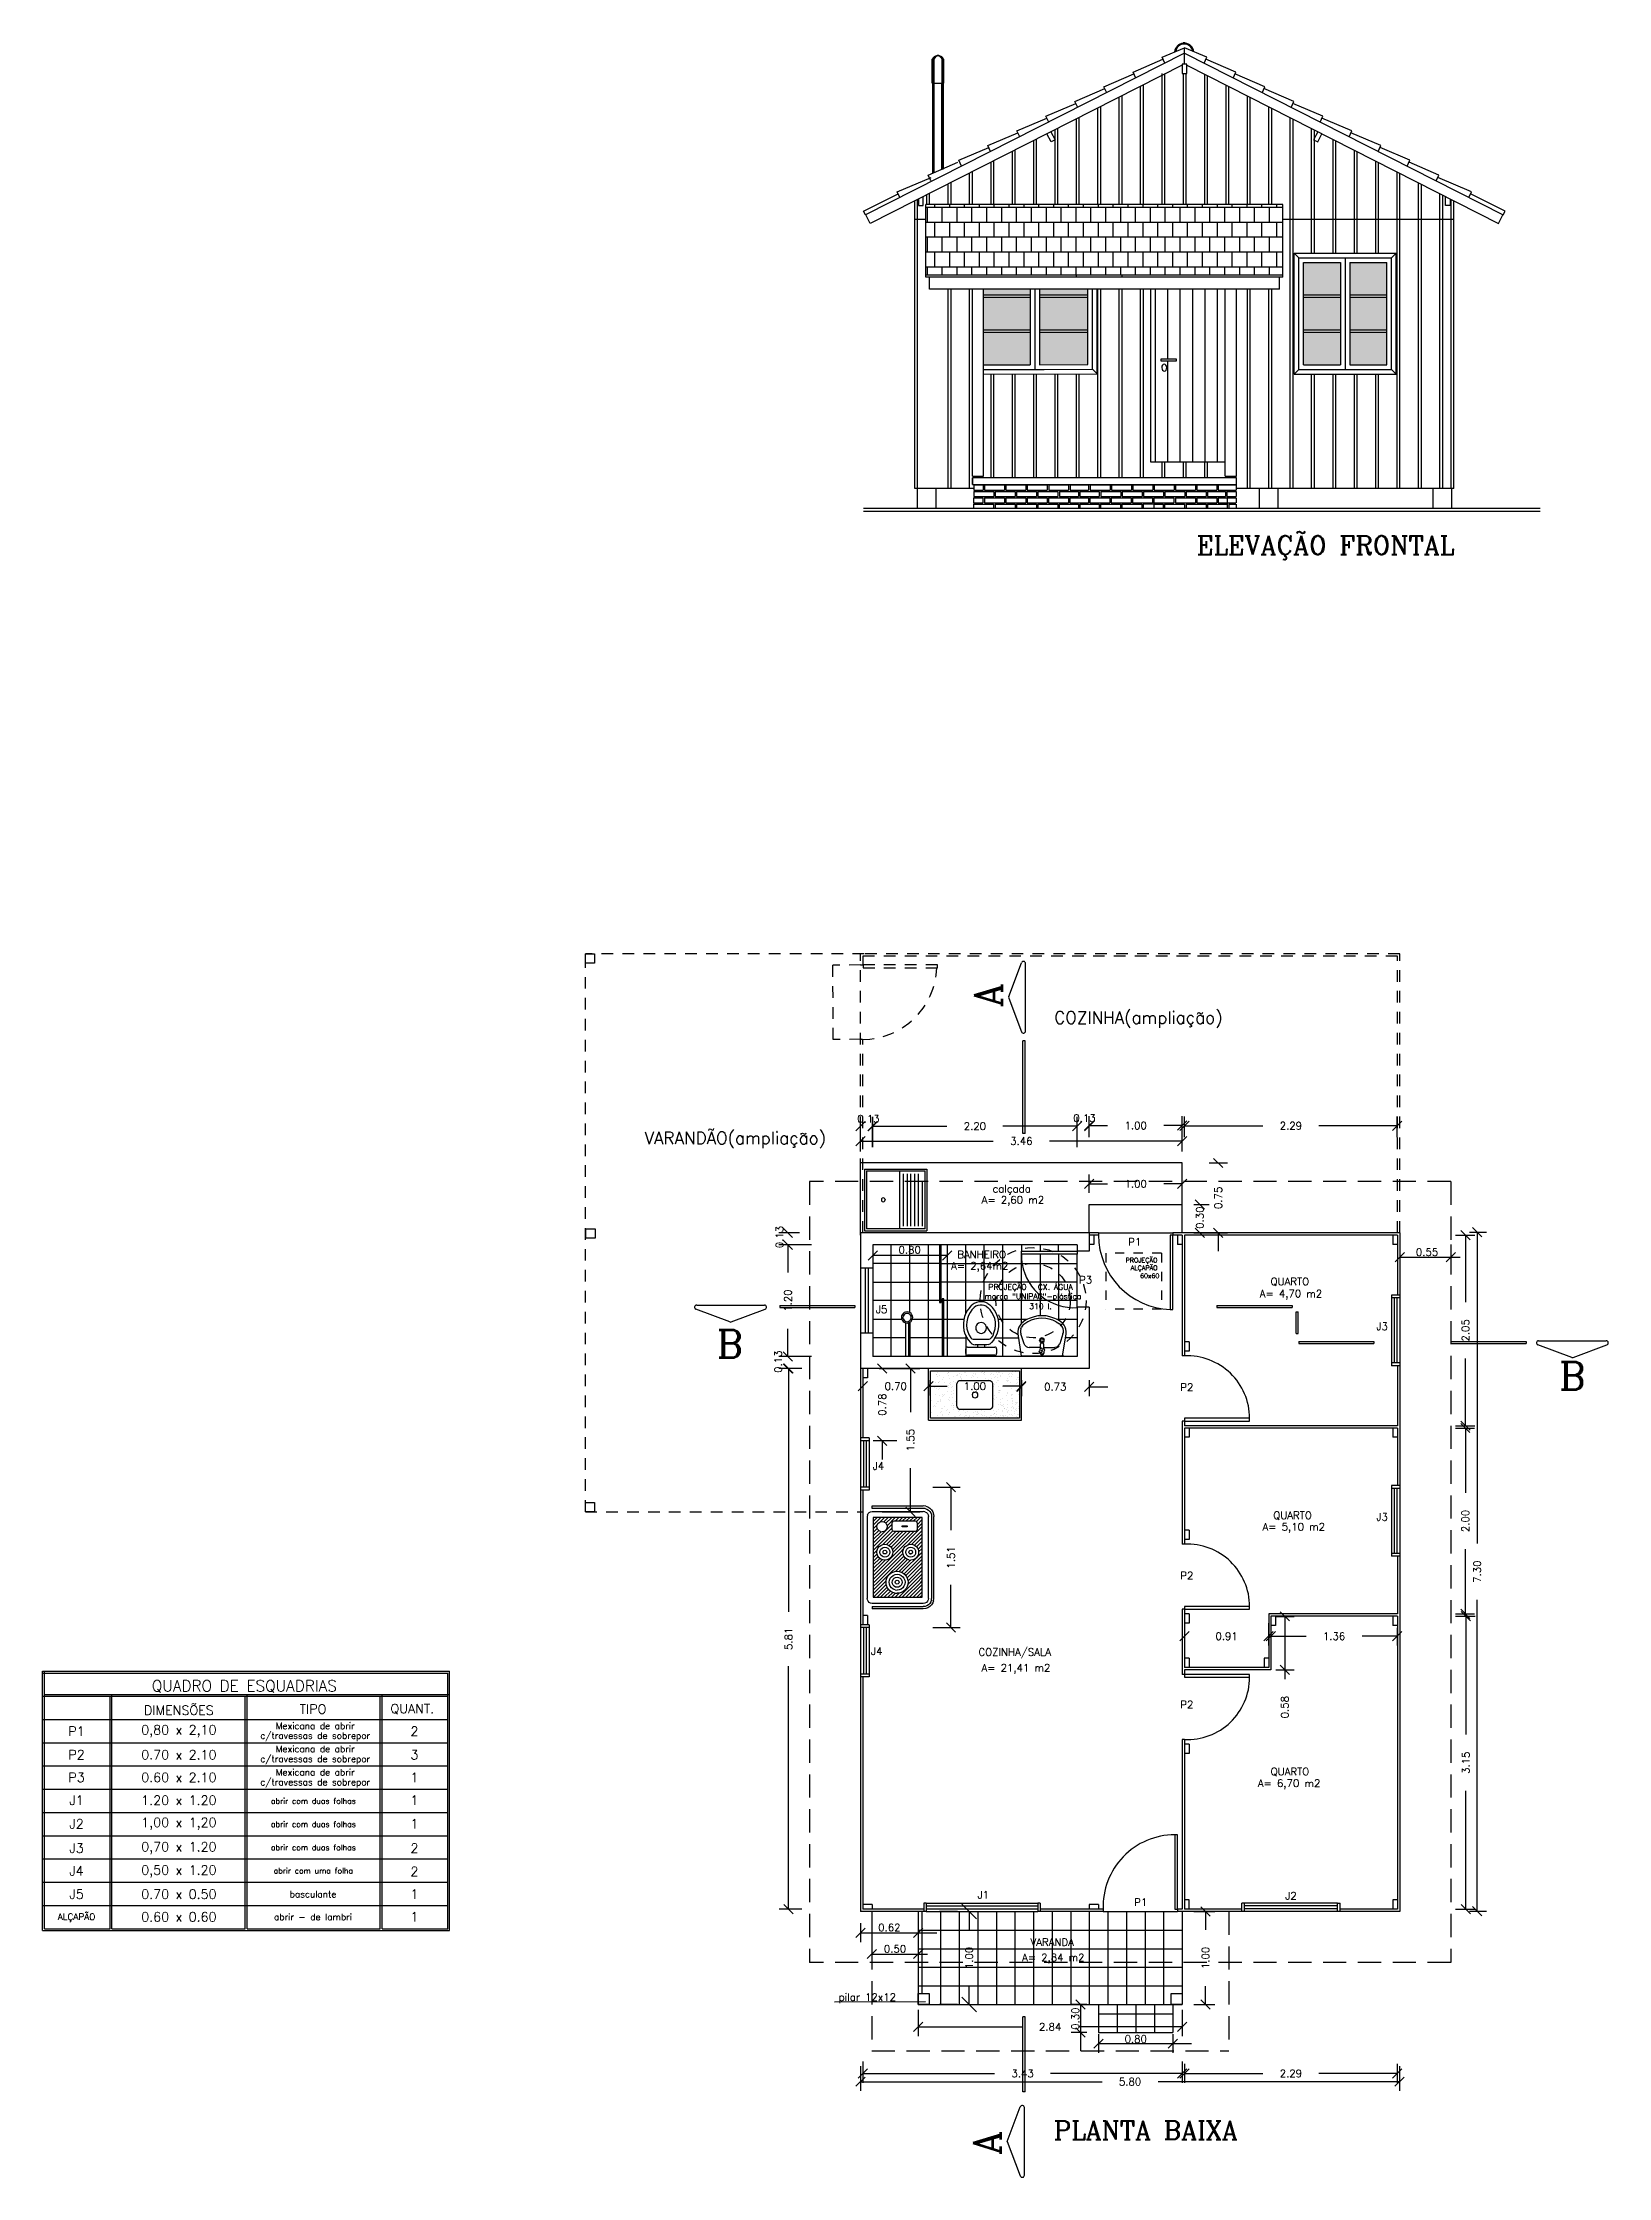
# Model space of a CAD drawing. Extents: x -83.9 to 10.5, y -11.8 to 33.6.
# Drawn here: x -43.76 to -26.91, y 10.65 to 33.61 of the extents above; entities that cross this region are included whole.
import ezdxf
from ezdxf.enums import TextEntityAlignment as Align

# ---------------------------------------------------------------- set-up
doc = ezdxf.new("R2010")
doc.units = 0
doc.linetypes.add('DASHED2', pattern=[0.375, 0.25, -0.125])
doc.layers.get('0').update_dxf_attribs({"linetype": 'CONTINUOUS'})
doc.layers.get('DEFPOINTS').update_dxf_attribs({"linetype": 'CONTINUOUS'})
for name, color, linetype in [('APARELHO', 1, 'CONTINUOUS'), ('APARELHOS', 1, 'CONTINUOUS'), ('COTAS', 244, 'CONTINUOUS'), ('DIM', 244, 'CONTINUOUS'), ('EQUIPAMENTO', 244, 'CONTINUOUS'), ('EQUIPAMENTOS', 1, 'CONTINUOUS'), ('JANELA', 5, 'CONTINUOUS'), ('MADEIRAME', 244, 'CONTINUOUS'), ('PAREDALV', 7, 'CONTINUOUS'), ('PAREDE', 250, 'CONTINUOUS'), ('PEDRA', 250, 'CONTINUOUS'), ('PEN7', 7, 'CONTINUOUS'), ('PISO', 30, 'CONTINUOUS'), ('PORTA', 1, 'CONTINUOUS'), ('PORTAS', 1, 'CONTINUOUS'), ('SETA', 3, 'CONTINUOUS'), ('TELHADO', 1, 'CONTINUOUS'), ('TEXTO', 244, 'CONTINUOUS'), ('VEGETAÇÃO', 92, 'CONTINUOUS'), ('VISTAL', 30, 'CONTINUOUS'), ('VISTAP', 244, 'CONTINUOUS')]:
    doc.layers.add(name, color=color, linetype=linetype)
doc.styles.add('ROMANC', font='romanc.shx', dxfattribs={"height": 0.08})
doc.dimstyles.new('ROMANC', dxfattribs={"dimscale": 2, "dimtxt": 1, "dimasz": 0.05, "dimexe": 0.05, "dimexo": 0.0625, "dimgap": 0.09, "dimtad": 0, "dimzin": 0, "dimtxsty": 'ROMANC', "dimblk1": 'OBLIQUE', "dimblk2": 'OBLIQUE', "dimsah": 1, "dimcen": 0.09, "dimse1": 1, "dimse2": 1, "dimsd1": 1, "dimsd2": 1, "dimclrd": 244, "dimclre": 244, "dimclrt": 244, "dimazin": 3, "dimtfac": 1, "dimtdec": 4, "dimtofl": 0, "dimtmove": 0, "dimatfit": 3, "dimtolj": 1, "dimtzin": 0})
doc.dimstyles.get("Standard").update_dxf_attribs({"dimscale": 2, "dimtxt": 0.18, "dimasz": 0.08, "dimexe": 0.16, "dimexo": 0.0625, "dimgap": 0.09, "dimtad": 0, "dimtih": 1, "dimtoh": 1, "dimzin": 0, "dimtxsty": 'ROMANC', "dimblk1": 'OBLIQUE', "dimblk2": 'OBLIQUE', "dimsah": 1, "dimcen": 0.09, "dimazin": 3, "dimtfac": 1, "dimtdec": 4, "dimtofl": 0, "dimtmove": 0, "dimatfit": 3, "dimtolj": 1, "dimtzin": 0})

msp = doc.modelspace()

# ---------------------------------------------------------------- texts
at = {"color": 244, "linetype": 'BYBLOCK', "char_height": 0.08, "attachment_point": 5, "style": 'ROMANC'}
for s, insert in [('\\A1;0.13', (-34.874, 22.037)), ('\\A1;0.13', (-32.55, 22.044)), ('\\A1;0.55', (-28.864, 20.603)), ('\\A1;0.62', (-34.649, 13.339)), ('\\A1;0.50', (-34.588, 13.109)), ('\\A1;0.80', (-31.998, 12.14))]:
    msp.add_mtext(s, dxfattribs=dict(at, insert=insert))
at = {"color": 244, "linetype": 'BYBLOCK', "char_height": 0.08, "attachment_point": 5, "rotation": 90, "style": 'ROMANC'}
for s, insert in [('\\A1;0.30', (-31.309, 20.973)), ('\\A1;0.13', (-35.83, 20.764)), ('\\A1;1.20', (-35.74, 20.081)), ('\\A1;0.13', (-35.846, 19.424)), ('\\A1;0.30', (-32.648, 12.359))]:
    msp.add_mtext(s, dxfattribs=dict(at, insert=insert))
at = {"layer": 'COTAS', "color": 244, "style": 'ROMANC'}
msp.add_text('0.80', height=0.08, dxfattribs=at).set_placement((-34.55, 20.586))
at = {"layer": 'DIM', "color": 1, "linetype": 'CONTINUOUS', "style": 'ROMANC'}
for s, height, p in [('QUADRO DE ESQUADRIAS', 0.12, (-41.589, 15.933)), ('DIMENSÕES', 0.1, (-42.293, 15.688)), ('TIPO', 0.1, (-40.85, 15.688)), ('QUANT.', 0.1, (-39.781, 15.688))]:
    msp.add_text(s, height=height, dxfattribs=at).set_placement(p, align=Align.MIDDLE)
at = {"layer": 'DIM', "color": 30, "linetype": 'CONTINUOUS', "style": 'ROMANC'}
for s, height, p in [('P1', 0.1, (-43.394, 15.45)), ('0,80 x 2,10', 0.1, (-42.293, 15.45)), (' c/travessas de sobrepor', 0.07, (-40.85, 15.398)), (' Mexicana de abrir', 0.07, (-40.85, 15.51)), ('2', 0.1, (-39.759, 15.45)), ('P2', 0.1, (-43.394, 15.197)), ('0.70 x 2.10', 0.1, (-42.293, 15.197)), (' c/travessas de sobrepor', 0.07, (-40.85, 15.148)), (' Mexicana de abrir', 0.07, (-40.85, 15.26)), ('3', 0.1, (-39.759, 15.197)), ('P3', 0.1, (-43.394, 14.953)), ('0.60 x 2.10', 0.1, (-42.293, 14.953)), (' c/travessas de sobrepor', 0.07, (-40.85, 14.898)), (' Mexicana de abrir', 0.07, (-40.85, 15.01)), ('1', 0.1, (-39.759, 14.953)), ('J1', 0.1, (-43.394, 14.707)), ('1.20 x 1.20', 0.1, (-42.293, 14.707)), ('abrir com duas folhas', 0.06, (-40.846, 14.701)), ('1', 0.1, (-39.759, 14.707)), ('J2', 0.1, (-43.394, 14.454)), ('1,00 x 1,20', 0.1, (-42.293, 14.454)), ('abrir com duas folhas', 0.06, (-40.846, 14.451)), ('1', 0.1, (-39.759, 14.454)), ('J3', 0.1, (-43.394, 14.192)), ('0,70 x 1.20', 0.1, (-42.293, 14.192)), ('2', 0.1, (-39.759, 14.192)), ('abrir com duas folhas', 0.06, (-40.846, 14.201)), ('J4', 0.1, (-43.394, 13.948)), ('0,50 x 1.20', 0.1, (-42.293, 13.942)), ('abrir com uma folha', 0.06, (-40.846, 13.951)), ('2', 0.1, (-39.759, 13.942)), ('J5', 0.1, (-43.394, 13.698)), ('0.70 x 0.50', 0.1, (-42.293, 13.698)), ('basculante', 0.07, (-40.85, 13.698)), ('1', 0.1, (-39.759, 13.698)), ('ALÇAPÃO', 0.07, (-43.394, 13.454)), ('0.60 x 0.60', 0.1, (-42.293, 13.454)), ('abrir - de lambri', 0.07, (-40.85, 13.454)), ('1', 0.1, (-39.759, 13.454))]:
    msp.add_text(s, height=height, dxfattribs=at).set_placement(p, align=Align.MIDDLE)
at = {"layer": 'SETA', "color": 3, "linetype": 'CONTINUOUS', "style": 'ROMANC'}
for p in [(-33.437, 23.236), (-33.449, 10.893)]:
    msp.add_text('A', height=0.3, rotation=90, dxfattribs=at).set_placement(p)
for p in [(-36.507, 19.465), (-27.442, 19.121)]:
    msp.add_text('B', height=0.3, dxfattribs=at).set_placement(p)
at = {"layer": 'TEXTO', "linetype": 'CONTINUOUS', "style": 'ROMANC'}
for s, height, p in [('ELEVAÇÃO FRONTAL', 0.2, (-29.958, 28.203)), ('A= 2,60 m2', 0.08, (-33.32, 21.152)), ('calçada', 0.08, (-33.333, 21.273)), ('A= 2,64m2', 0.08, (-33.676, 20.442)), ('BANHEIRO', 0.08, (-33.656, 20.577)), ('QUARTO', 0.08, (-30.34, 20.283)), ('A= 4,70 m2', 0.08, (-30.328, 20.144)), ('QUARTO', 0.08, (-30.311, 17.768)), ('A= 5,10 m2', 0.08, (-30.298, 17.636)), ('COZINHA/SALA', 0.08, (-33.3, 16.296)), ('A= 21,41 m2', 0.08, (-33.287, 16.119)), ('QUARTO', 0.08, (-30.339, 15.012)), ('A= 6,70 m2', 0.08, (-30.348, 14.878)), ('VARANDA', 0.08, (-32.897, 13.182)), ('A= 2,84 m2', 0.08, (-32.885, 13.005)), ('pilar 12x12', 0.08, (-34.886, 12.579)), ('PLANTA BAIXA', 0.2, (-31.891, 11.16))]:
    msp.add_text(s, height=height, dxfattribs=at).set_placement(p, align=Align.MIDDLE)
at = {"layer": 'TEXTO', "color": 30, "linetype": 'CONTINUOUS', "style": 'ROMANC'}
for s, height, p in [('COZINHA(ampliação)', 0.132, (-31.97, 23.116)), ('VARANDÃO(ampliação)', 0.132, (-36.307, 21.825)), ('PROJEÇÃO', 0.05, (-31.936, 20.515)), ('ALÇAPÃO', 0.05, (-31.908, 20.433)), ('PROJEÇÃO', 0.06, (-33.378, 20.228)), ('CX. ÁGUA', 0.06, (-32.863, 20.237)), ('60x60 ', 0.05, (-31.831, 20.348)), ('marca "UNIPAC"-plástica', 0.06, (-33.104, 20.119)), ('310 l.', 0.06, (-33.023, 20.02))]:
    msp.add_text(s, height=height, dxfattribs=at).set_placement(p, align=Align.MIDDLE)
at = {"layer": 'TEXTO', "style": 'ROMANC'}
for s, p in [('P1', (-32.009, 20.712)), ('P3', (-32.538, 20.304)), ('J5', (-34.732, 19.987)), ('J3', (-29.347, 19.804)), ('P2', (-31.449, 19.149)), ('J4', (-34.766, 18.302)), ('J3', (-29.347, 17.754)), ('P2', (-31.449, 17.124)), ('J4', (-34.785, 16.311)), ('P2', (-31.449, 15.737)), ('J1', (-33.638, 13.69)), ('P1', (-31.945, 13.611)), ('J2', (-30.328, 13.679))]:
    msp.add_text(s, height=0.08, dxfattribs=at).set_placement(p, align=Align.MIDDLE)

# ---------------------------------------------------------------- blocks, each defined once
blk = doc.blocks.new('*X4')
at = {"color": 0, "linetype": 'CONTINUOUS'}
for p, q in [((5.832, -1.367), (5.832, -1.367)), ((5.852, -1.301), (5.852, -1.301)), ((5.887, -1.309), (5.887, -1.309)), ((5.889, -1.304), (5.889, -1.304)), ((5.955, -1.356), (5.955, -1.356)), ((5.958, -1.338), (5.958, -1.338)), ((5.967, -1.347), (5.967, -1.347)), ((5.988, -1.367), (5.988, -1.367)), ((6.015, -1.31), (6.015, -1.31)), ((6.045, -1.304), (6.045, -1.304)), ((6.086, -1.355), (6.086, -1.355)), ((6.117, -1.303), (6.117, -1.303)), ((6.144, -1.367), (6.144, -1.367)), ((6.15, -1.305), (6.15, -1.305)), ((6.161, -1.343), (6.161, -1.343)), ((6.2, -1.303), (6.2, -1.303)), ((6.213, -1.355), (6.213, -1.355)), ((6.276, -1.375), (6.276, -1.375)), ((6.281, -1.303), (6.281, -1.303)), ((6.3, -1.367), (6.3, -1.367)), ((6.302, -1.371), (6.302, -1.371)), ((5.85, -1.56), (5.85, -1.56)), ((5.854, -1.381), (5.854, -1.381)), ((5.86, -1.431), (5.86, -1.431)), ((5.872, -1.428), (5.872, -1.428)), ((5.873, -1.493), (5.873, -1.493)), ((5.89, -1.406), (5.89, -1.406)), ((5.893, -1.502), (5.893, -1.502)), ((5.894, -1.506), (5.894, -1.506)), ((5.897, -1.598), (5.897, -1.598)), ((5.898, -1.424), (5.898, -1.424)), ((5.91, -1.476), (5.91, -1.476)), ((5.918, -1.551), (5.918, -1.551)), ((5.919, -1.485), (5.919, -1.485)), ((5.929, -1.429), (5.929, -1.429)), ((5.939, -1.419), (5.939, -1.419)), ((5.944, -1.548), (5.944, -1.548)), ((5.958, -1.453), (5.958, -1.453)), ((5.961, -1.549), (5.961, -1.549)), ((5.962, -1.524), (5.962, -1.524)), ((5.97, -1.554), (5.97, -1.554)), ((5.985, -1.542), (5.985, -1.542)), ((6.007, -1.41), (6.007, -1.41)), ((6.009, -1.381), (6.009, -1.381)), ((6.01, -1.387), (6.01, -1.387)), ((6.012, -1.57), (6.012, -1.57)), ((6.018, -1.406), (6.018, -1.406)), ((6.021, -1.503), (6.021, -1.503)), ((6.021, -1.578), (6.021, -1.578)), ((6.029, -1.492), (6.029, -1.492)), ((6.033, -1.407), (6.033, -1.407)), ((6.05, -1.506), (6.05, -1.506)), ((6.053, -1.533), (6.053, -1.533)), ((6.06, -1.432), (6.06, -1.432)), ((6.069, -1.441), (6.069, -1.441)), ((6.073, -1.401), (6.073, -1.401)), ((6.079, -1.53), (6.079, -1.53)), ((6.085, -1.429), (6.085, -1.429)), ((6.089, -1.451), (6.089, -1.451)), ((6.092, -1.547), (6.092, -1.547)), ((6.113, -1.481), (6.113, -1.481)), ((6.119, -1.525), (6.119, -1.525)), ((6.126, -1.554), (6.126, -1.554)), ((6.141, -1.392), (6.141, -1.392)), ((6.153, -1.402), (6.153, -1.402)), ((6.156, -1.498), (6.156, -1.498)), ((6.163, -1.526), (6.163, -1.526)), ((6.165, -1.38), (6.165, -1.38)), ((6.167, -1.389), (6.167, -1.389)), ((6.172, -1.535), (6.172, -1.535)), ((6.184, -1.492), (6.184, -1.492)), ((6.187, -1.516), (6.187, -1.516)), ((6.205, -1.505), (6.205, -1.505)), ((6.208, -1.383), (6.208, -1.383)), ((6.21, -1.388), (6.21, -1.388)), ((6.213, -1.512), (6.213, -1.512)), ((6.215, -1.574), (6.215, -1.574)), ((6.217, -1.452), (6.217, -1.452)), ((6.22, -1.397), (6.22, -1.397)), ((6.22, -1.548), (6.22, -1.548)), ((6.241, -1.429), (6.241, -1.429)), ((6.254, -1.507), (6.254, -1.507)), ((6.263, -1.437), (6.263, -1.437)), ((6.281, -1.554), (6.281, -1.554)), ((6.284, -1.4), (6.284, -1.4)), ((6.287, -1.496), (6.287, -1.496)), ((6.29, -1.593), (6.29, -1.593)), ((6.313, -1.482), (6.313, -1.482)), ((6.321, -1.38), (6.321, -1.38)), ((6.322, -1.491), (6.322, -1.491)), ((6.322, -1.498), (6.322, -1.498)), ((5.832, -1.747), (5.832, -1.747)), ((5.854, -1.68), (5.854, -1.68)), ((5.856, -1.689), (5.856, -1.689)), ((5.862, -1.614), (5.862, -1.614)), ((5.867, -1.8), (5.867, -1.8)), ((5.871, -1.622), (5.871, -1.622)), ((5.876, -1.816), (5.876, -1.816)), ((5.895, -1.805), (5.895, -1.805)), ((5.896, -1.683), (5.896, -1.683)), ((5.9, -1.695), (5.9, -1.695)), ((5.902, -1.812), (5.902, -1.812)), ((5.903, -1.791), (5.903, -1.791)), ((5.913, -1.618), (5.913, -1.618)), ((5.915, -1.662), (5.915, -1.662)), ((6.067, -1.802), (6.067, -1.802)), ((6.076, -1.81), (6.076, -1.81)), ((6.077, -1.789), (6.077, -1.789)), ((6.233, -1.639), (6.233, -1.639)), ((6.246, -1.631), (6.246, -1.631)), ((6.259, -1.636), (6.259, -1.636)), ((6.265, -1.62), (6.265, -1.62)), ((6.265, -1.742), (6.265, -1.742)), ((6.27, -1.806), (6.27, -1.806)), ((6.274, -1.629), (6.274, -1.629)), ((6.28, -1.762), (6.28, -1.762)), ((6.286, -1.756), (6.286, -1.756)), ((6.293, -1.689), (6.293, -1.689)), ((6.297, -1.785), (6.297, -1.785)), ((6.3, -1.63), (6.3, -1.63)), ((6.306, -1.759), (6.306, -1.759)), ((6.318, -1.668), (6.318, -1.668)), ((6.322, -1.679), (6.322, -1.679)), ((5.835, -1.843), (5.835, -1.843)), ((5.838, -1.868), (5.838, -1.868)), ((5.839, -1.939), (5.839, -1.939)), ((5.842, -2.036), (5.842, -2.036)), ((5.854, -1.948), (5.854, -1.948)), ((5.859, -1.882), (5.859, -1.882)), ((5.869, -1.983), (5.869, -1.983)), ((5.878, -1.992), (5.878, -1.992)), ((5.879, -1.994), (5.879, -1.994)), ((5.9, -2.007), (5.9, -2.007)), ((5.906, -1.887), (5.906, -1.887)), ((5.909, -1.984), (5.909, -1.984)), ((5.917, -1.846), (5.917, -1.846)), ((5.921, -2.032), (5.921, -2.032)), ((5.922, -1.939), (5.922, -1.939)), ((5.926, -1.854), (5.926, -1.854)), ((5.968, -2.062), (5.968, -2.062)), ((5.976, -2.055), (5.976, -2.055)), ((5.977, -2.031), (5.977, -2.031)), ((5.994, -2.059), (5.994, -2.059)), ((6.034, -1.993), (6.034, -1.993)), ((6.035, -2.054), (6.035, -2.054)), ((6.037, -1.984), (6.037, -1.984)), ((6.055, -2.007), (6.055, -2.007)), ((6.072, -1.988), (6.072, -1.988)), ((6.103, -2.045), (6.103, -2.045)), ((6.108, -2.029), (6.108, -2.029)), ((6.122, -2.033), (6.122, -2.033)), ((6.129, -2.041), (6.129, -2.041)), ((6.131, -2.042), (6.131, -2.042)), ((6.131, -2.055), (6.131, -2.055)), ((6.169, -2.036), (6.169, -2.036)), ((6.172, -1.98), (6.172, -1.98)), ((6.19, -1.993), (6.19, -1.993)), ((6.211, -2.007), (6.211, -2.007)), ((6.232, -1.933), (6.232, -1.933)), ((6.236, -2.03), (6.236, -2.03)), ((6.237, -2.027), (6.237, -2.027)), ((6.247, -1.93), (6.247, -1.93)), ((6.258, -1.895), (6.258, -1.895)), ((6.263, -2.024), (6.263, -2.024)), ((6.272, -1.99), (6.272, -1.99)), ((6.281, -1.998), (6.281, -1.998)), ((6.287, -2.055), (6.287, -2.055)), ((6.3, -1.882), (6.3, -1.882)), ((6.303, -1.978), (6.303, -1.978)), ((6.304, -2.018), (6.304, -2.018)), ((6.305, -1.868), (6.305, -1.868)), ((6.32, -1.852), (6.32, -1.852)), ((6.325, -2.038), (6.325, -2.038)), ((6.326, -1.881), (6.326, -1.881)), ((6.326, -1.886), (6.326, -1.886)), ((6.329, -1.86), (6.329, -1.86)), ((5.83, -2.13), (5.83, -2.13)), ((5.833, -2.08), (5.833, -2.08)), ((5.845, -2.132), (5.845, -2.132)), ((5.848, -2.228), (5.848, -2.228)), ((5.859, -2.077), (5.859, -2.077)), ((5.86, -2.181), (5.86, -2.181)), ((5.874, -2.17), (5.874, -2.17)), ((5.879, -2.203), (5.879, -2.203)), ((5.9, -2.071), (5.9, -2.071)), ((5.905, -2.2), (5.905, -2.2)), ((5.912, -2.08), (5.912, -2.08)), ((5.915, -2.176), (5.915, -2.176)), ((5.919, -2.119), (5.919, -2.119)), ((5.923, -2.215), (5.923, -2.215)), ((5.933, -2.224), (5.933, -2.224)), ((5.94, -2.132), (5.94, -2.132)), ((5.946, -2.195), (5.946, -2.195)), ((5.959, -2.244), (5.959, -2.244)), ((5.971, -2.077), (5.971, -2.077)), ((5.98, -2.086), (5.98, -2.086)), ((5.98, -2.127), (5.98, -2.127)), ((5.98, -2.258), (5.98, -2.258)), ((5.983, -2.223), (5.983, -2.223)), ((6.014, -2.186), (6.014, -2.186)), ((6.016, -2.181), (6.016, -2.181)), ((6.024, -2.126), (6.024, -2.126)), ((6.04, -2.081), (6.04, -2.081)), ((6.04, -2.182), (6.04, -2.182)), ((6.043, -2.177), (6.043, -2.177)), ((6.074, -2.171), (6.074, -2.171)), ((6.075, -2.119), (6.075, -2.119)), ((6.081, -2.177), (6.081, -2.177)), ((6.083, -2.18), (6.083, -2.18)), ((6.096, -2.132), (6.096, -2.132)), ((6.111, -2.125), (6.111, -2.125)), ((6.114, -2.222), (6.114, -2.222)), ((6.115, -2.244), (6.115, -2.244)), ((6.126, -2.22), (6.126, -2.22)), ((6.136, -2.257), (6.136, -2.257)), ((6.149, -2.168), (6.149, -2.168)), ((6.172, -2.18), (6.172, -2.18)), ((6.174, -2.082), (6.174, -2.082)), ((6.175, -2.076), (6.175, -2.076)), ((6.175, -2.165), (6.175, -2.165)), ((6.178, -2.172), (6.178, -2.172)), ((6.215, -2.159), (6.215, -2.159)), ((6.224, -2.127), (6.224, -2.127)), ((6.23, -2.118), (6.23, -2.118)), ((6.233, -2.136), (6.233, -2.136)), ((6.239, -2.126), (6.239, -2.126)), ((6.242, -2.222), (6.242, -2.222)), ((6.252, -2.132), (6.252, -2.132)), ((6.271, -2.244), (6.271, -2.244)), ((6.277, -2.176), (6.277, -2.176)), ((6.283, -2.15), (6.283, -2.15)), ((6.292, -2.257), (6.292, -2.257)), ((6.306, -2.074), (6.306, -2.074)), ((6.309, -2.147), (6.309, -2.147)), ((6.309, -2.171), (6.309, -2.171)), ((6.327, -2.18), (6.327, -2.18)), ((6.327, -2.221), (6.327, -2.221)), ((6.336, -2.23), (6.336, -2.23))]:
    blk.add_line(p, q, dxfattribs=at)
blk = doc.blocks.new('_OBLIQUE')
at = {"color": 0, "linetype": 'BYBLOCK'}
blk.add_line((-0.5, -0.5), (0.5, 0.5), dxfattribs=at)
blk = doc.blocks.new('*D27')
at = {"color": 0, "linetype": 'BYBLOCK'}
for p, q in [((-28.329, -1.765), (-28.524, -1.765)), ((-28.204, -1.765), (-28.204, -1.963)), ((-28.204, -2.765), (-28.204, -2.567)), ((-28.329, -2.765), (-28.524, -2.765))]:
    blk.add_line(p, q, dxfattribs=at)
at = {"layer": 'DEFPOINTS', "color": 0, "linetype": 'BYBLOCK'}
for p in [(-28.204, -1.765), (-28.204, -2.765), (-28.204, -2.765)]:
    blk.add_point(p, dxfattribs=at)
at = {"color": 0, "linetype": 'BYBLOCK', "xscale": 0.16, "yscale": 0.16, "zscale": 0.16}
for p, rotation in [((-28.204, -1.765), 90), ((-28.204, -2.765), 270)]:
    blk.add_blockref('_OBLIQUE', p, dxfattribs=dict(at, rotation=rotation))
at = {"color": 0, "linetype": 'BYBLOCK', "insert": (-28.204, -2.265), "char_height": 0.08, "attachment_point": 5, "rotation": 90, "style": 'ROMANC'}
blk.add_mtext('\\A1;1.00', dxfattribs=at)
blk = doc.blocks.new('*D28')
at = {"color": 244, "linetype": 'BYBLOCK'}
for p, q in [((-31.996, 16.427), (-31.996, 16.143)), ((-29.155, 16.427), (-29.155, 16.143)), ((-31.996, 16.243), (-30.881, 16.243)), ((-29.155, 16.243), (-30.269, 16.243))]:
    blk.add_line(p, q, dxfattribs=at)
at = {"layer": 'DEFPOINTS', "color": 0, "linetype": 'BYBLOCK'}
for p in [(-31.996, 16.552), (-29.155, 16.552), (-29.155, 16.243)]:
    blk.add_point(p, dxfattribs=at)
at = {"color": 244, "linetype": 'BYBLOCK', "xscale": 0.1, "yscale": 0.1, "zscale": 0.1, "rotation": 180}
blk.add_blockref('_OBLIQUE', (-31.996, 16.243), dxfattribs=at)
at = {"color": 244, "linetype": 'BYBLOCK', "xscale": 0.1, "yscale": 0.1, "zscale": 0.1}
blk.add_blockref('_OBLIQUE', (-29.155, 16.243), dxfattribs=at)
at = {"color": 244, "linetype": 'BYBLOCK', "insert": (-30.575, 16.243), "char_height": 0.08, "attachment_point": 5, "style": 'ROMANC'}
blk.add_mtext('\\A1;2.84', dxfattribs=at)
blk = doc.blocks.new('*D32')
at = {"color": 244, "linetype": 'BYBLOCK'}
for p, q in [((-29.03, 17.552), (-28.804, 17.552)), ((-28.904, 17.552), (-28.904, 17.354)), ((-29.03, 16.552), (-28.804, 16.552)), ((-28.904, 16.552), (-28.904, 16.75))]:
    blk.add_line(p, q, dxfattribs=at)
at = {"layer": 'DEFPOINTS', "color": 0, "linetype": 'BYBLOCK'}
for p in [(-29.155, 17.552), (-29.155, 16.552), (-28.904, 16.552)]:
    blk.add_point(p, dxfattribs=at)
at = {"color": 244, "linetype": 'BYBLOCK', "xscale": 0.1, "yscale": 0.1, "zscale": 0.1}
for p, rotation in [((-28.904, 17.552), 90), ((-28.904, 16.552), 270)]:
    blk.add_blockref('_OBLIQUE', p, dxfattribs=dict(at, rotation=rotation))
at = {"color": 244, "linetype": 'BYBLOCK', "insert": (-28.904, 17.052), "char_height": 0.08, "attachment_point": 5, "rotation": 90, "style": 'ROMANC'}
blk.add_mtext('\\A1;1.00', dxfattribs=at)
blk = doc.blocks.new('*D33')
at = {"color": 244, "linetype": 'BYBLOCK'}
for p, q in [((-32.615, 25.727), (-32.615, 25.938)), ((-32.615, 25.838), (-31.187, 25.838)), ((-29.155, 25.838), (-30.583, 25.838)), ((-29.155, 25.727), (-29.155, 25.938))]:
    blk.add_line(p, q, dxfattribs=at)
at = {"layer": 'DEFPOINTS', "color": 0, "linetype": 'BYBLOCK'}
for p in [(-29.155, 25.838), (-32.615, 25.602), (-29.155, 25.602)]:
    blk.add_point(p, dxfattribs=at)
at = {"color": 244, "linetype": 'BYBLOCK', "xscale": 0.1, "yscale": 0.1, "zscale": 0.1, "rotation": 180}
blk.add_blockref('_OBLIQUE', (-32.615, 25.838), dxfattribs=at)
at = {"color": 244, "linetype": 'BYBLOCK', "xscale": 0.1, "yscale": 0.1, "zscale": 0.1}
blk.add_blockref('_OBLIQUE', (-29.155, 25.838), dxfattribs=at)
at = {"color": 244, "linetype": 'BYBLOCK', "insert": (-30.885, 25.838), "char_height": 0.08, "attachment_point": 5, "style": 'ROMANC'}
blk.add_mtext('\\A1;3.46', dxfattribs=at)
blk = doc.blocks.new('*D34')
at = {"color": 244, "linetype": 'BYBLOCK'}
for p, q in [((-29.03, 25.602), (-28.831, 25.602)), ((-28.931, 25.602), (-28.931, 25.602)), ((-29.03, 24.852), (-28.831, 24.852)), ((-28.931, 24.852), (-28.931, 24.652))]:
    blk.add_line(p, q, dxfattribs=at)
at = {"layer": 'DEFPOINTS', "color": 0, "linetype": 'BYBLOCK'}
for p in [(-29.155, 25.602), (-29.155, 24.852), (-28.931, 24.852)]:
    blk.add_point(p, dxfattribs=at)
at = {"color": 244, "linetype": 'BYBLOCK', "xscale": 0.1, "yscale": 0.1, "zscale": 0.1}
for p, rotation in [((-28.931, 25.602), 270), ((-28.931, 24.852), 90)]:
    blk.add_blockref('_OBLIQUE', p, dxfattribs=dict(at, rotation=rotation))
at = {"color": 244, "linetype": 'BYBLOCK', "insert": (-28.931, 25.227), "char_height": 0.08, "attachment_point": 5, "rotation": 90, "style": 'ROMANC'}
blk.add_mtext('\\A1;0.75', dxfattribs=at)
blk = doc.blocks.new('*D35')
at = {"color": 244, "linetype": 'BYBLOCK'}
for p, q in [((-30.155, 25.282), (-30.155, 25.479)), ((-30.155, 25.379), (-29.957, 25.379)), ((-29.155, 25.379), (-29.353, 25.379)), ((-29.155, 25.282), (-29.155, 25.479))]:
    blk.add_line(p, q, dxfattribs=at)
at = {"layer": 'DEFPOINTS', "color": 0, "linetype": 'BYBLOCK'}
for p in [(-29.155, 25.379), (-30.155, 25.157), (-29.155, 25.157)]:
    blk.add_point(p, dxfattribs=at)
at = {"color": 244, "linetype": 'BYBLOCK', "xscale": 0.1, "yscale": 0.1, "zscale": 0.1, "rotation": 180}
blk.add_blockref('_OBLIQUE', (-30.155, 25.379), dxfattribs=at)
at = {"color": 244, "linetype": 'BYBLOCK', "xscale": 0.1, "yscale": 0.1, "zscale": 0.1}
blk.add_blockref('_OBLIQUE', (-29.155, 25.379), dxfattribs=at)
at = {"color": 244, "linetype": 'BYBLOCK', "insert": (-29.655, 25.379), "char_height": 0.08, "attachment_point": 5, "style": 'ROMANC'}
blk.add_mtext('\\A1;1.00', dxfattribs=at)
blk = doc.blocks.new('*D36')
at = {"color": 244, "linetype": 'BYBLOCK'}
for p, q in [((-31.885, 23.267), (-31.885, 23.101)), ((-31.885, 23.201), (-31.687, 23.201)), ((-30.885, 23.201), (-31.083, 23.201)), ((-30.885, 23.267), (-30.885, 23.101))]:
    blk.add_line(p, q, dxfattribs=at)
at = {"layer": 'DEFPOINTS', "color": 0, "linetype": 'BYBLOCK'}
for p in [(-31.885, 23.392), (-30.885, 23.392), (-30.885, 23.201)]:
    blk.add_point(p, dxfattribs=at)
at = {"color": 244, "linetype": 'BYBLOCK', "xscale": 0.1, "yscale": 0.1, "zscale": 0.1, "rotation": 180}
blk.add_blockref('_OBLIQUE', (-31.885, 23.201), dxfattribs=at)
at = {"color": 244, "linetype": 'BYBLOCK', "xscale": 0.1, "yscale": 0.1, "zscale": 0.1}
blk.add_blockref('_OBLIQUE', (-30.885, 23.201), dxfattribs=at)
at = {"color": 244, "linetype": 'BYBLOCK', "insert": (-31.385, 23.201), "char_height": 0.08, "attachment_point": 5, "style": 'ROMANC'}
blk.add_mtext('\\A1;1.00', dxfattribs=at)
blk = doc.blocks.new('*D37')
at = {"color": 244, "linetype": 'BYBLOCK'}
for p, q in [((-30.885, 23.267), (-30.885, 23.096)), ((-30.885, 23.196), (-30.885, 23.196)), ((-30.155, 23.267), (-30.155, 23.096)), ((-30.155, 23.196), (-29.955, 23.196))]:
    blk.add_line(p, q, dxfattribs=at)
at = {"layer": 'DEFPOINTS', "color": 0, "linetype": 'BYBLOCK'}
for p in [(-30.885, 23.392), (-30.155, 23.392), (-30.155, 23.196)]:
    blk.add_point(p, dxfattribs=at)
at = {"color": 244, "linetype": 'BYBLOCK', "xscale": 0.1, "yscale": 0.1, "zscale": 0.1}
blk.add_blockref('_OBLIQUE', (-30.885, 23.196), dxfattribs=at)
at = {"color": 244, "linetype": 'BYBLOCK', "xscale": 0.1, "yscale": 0.1, "zscale": 0.1, "rotation": 180}
blk.add_blockref('_OBLIQUE', (-30.155, 23.196), dxfattribs=at)
at = {"color": 244, "linetype": 'BYBLOCK', "insert": (-30.52, 23.196), "char_height": 0.08, "attachment_point": 5, "style": 'ROMANC'}
blk.add_mtext('\\A1;0.73', dxfattribs=at)
blk = doc.blocks.new('*D38')
at = {"color": 244, "linetype": 'BYBLOCK'}
for p, q in [((-32.59, 23.267), (-32.59, 23.101)), ((-32.59, 23.201), (-32.59, 23.201)), ((-31.885, 23.267), (-31.885, 23.101)), ((-31.885, 23.201), (-31.685, 23.201))]:
    blk.add_line(p, q, dxfattribs=at)
at = {"layer": 'DEFPOINTS', "color": 0, "linetype": 'BYBLOCK'}
for p in [(-32.59, 23.392), (-31.885, 23.392), (-31.885, 23.201)]:
    blk.add_point(p, dxfattribs=at)
at = {"color": 244, "linetype": 'BYBLOCK', "xscale": 0.1, "yscale": 0.1, "zscale": 0.1}
blk.add_blockref('_OBLIQUE', (-32.59, 23.201), dxfattribs=at)
at = {"color": 244, "linetype": 'BYBLOCK', "xscale": 0.1, "yscale": 0.1, "zscale": 0.1, "rotation": 180}
blk.add_blockref('_OBLIQUE', (-31.885, 23.201), dxfattribs=at)
at = {"color": 244, "linetype": 'BYBLOCK', "insert": (-32.237, 23.201), "char_height": 0.08, "attachment_point": 5, "style": 'ROMANC'}
blk.add_mtext('\\A1;0.70', dxfattribs=at)
blk = doc.blocks.new('*D39')
at = {"color": 244, "linetype": 'BYBLOCK'}
for p, q in [((-28.2, 20.602), (-28.2, 20.412)), ((-28.2, 20.512), (-27.822, 20.512)), ((-26.84, 20.512), (-27.218, 20.512)), ((-26.84, 20.602), (-26.84, 20.412))]:
    blk.add_line(p, q, dxfattribs=at)
at = {"layer": 'DEFPOINTS', "color": 0, "linetype": 'BYBLOCK'}
for p in [(-28.2, 20.727), (-26.84, 20.727), (-28.2, 20.512)]:
    blk.add_point(p, dxfattribs=at)
at = {"color": 244, "linetype": 'BYBLOCK', "xscale": 0.1, "yscale": 0.1, "zscale": 0.1, "rotation": 180}
blk.add_blockref('_OBLIQUE', (-28.2, 20.512), dxfattribs=at)
at = {"color": 244, "linetype": 'BYBLOCK', "xscale": 0.1, "yscale": 0.1, "zscale": 0.1}
blk.add_blockref('_OBLIQUE', (-26.84, 20.512), dxfattribs=at)
at = {"color": 244, "linetype": 'BYBLOCK', "insert": (-27.52, 20.512), "char_height": 0.08, "attachment_point": 5, "style": 'ROMANC'}
blk.add_mtext('\\A1;1.36', dxfattribs=at)
blk = doc.blocks.new('*D40')
at = {"color": 244, "linetype": 'BYBLOCK'}
for p, q in [((-29.13, 20.677), (-29.13, 20.387)), ((-29.13, 20.487), (-29.13, 20.487)), ((-28.225, 20.627), (-28.225, 20.387)), ((-28.225, 20.487), (-28.025, 20.487))]:
    blk.add_line(p, q, dxfattribs=at)
at = {"layer": 'DEFPOINTS', "color": 0, "linetype": 'BYBLOCK'}
for p in [(-29.13, 20.802), (-28.225, 20.752), (-28.225, 20.487)]:
    blk.add_point(p, dxfattribs=at)
at = {"color": 244, "linetype": 'BYBLOCK', "xscale": 0.1, "yscale": 0.1, "zscale": 0.1}
blk.add_blockref('_OBLIQUE', (-29.13, 20.487), dxfattribs=at)
at = {"color": 244, "linetype": 'BYBLOCK', "xscale": 0.1, "yscale": 0.1, "zscale": 0.1, "rotation": 180}
blk.add_blockref('_OBLIQUE', (-28.225, 20.487), dxfattribs=at)
at = {"color": 244, "linetype": 'BYBLOCK', "insert": (-28.677, 20.487), "char_height": 0.08, "attachment_point": 5, "style": 'ROMANC'}
blk.add_mtext('\\A1;0.91', dxfattribs=at)
blk = doc.blocks.new('*D41')
at = {"color": 244, "linetype": 'BYBLOCK'}
for p, q in [((-28.075, 20.727), (-27.879, 20.727)), ((-27.979, 20.727), (-27.979, 20.152)), ((-28.075, 20.152), (-27.879, 20.152)), ((-27.979, 20.152), (-27.979, 20.052))]:
    blk.add_line(p, q, dxfattribs=at)
at = {"layer": 'DEFPOINTS', "color": 0, "linetype": 'BYBLOCK'}
for p in [(-28.2, 20.727), (-28.2, 20.152), (-27.979, 20.152)]:
    blk.add_point(p, dxfattribs=at)
at = {"color": 244, "linetype": 'BYBLOCK', "xscale": 0.1, "yscale": 0.1, "zscale": 0.1}
for p, rotation in [((-27.979, 20.727), 90), ((-27.979, 20.152), 270)]:
    blk.add_blockref('_OBLIQUE', p, dxfattribs=dict(at, rotation=rotation))
at = {"color": 244, "linetype": 'BYBLOCK', "insert": (-27.979, 19.75), "char_height": 0.08, "attachment_point": 5, "rotation": 90, "style": 'ROMANC'}
blk.add_mtext('\\A1;0.58', dxfattribs=at)
blk = doc.blocks.new('*D42')
at = {"color": 244, "linetype": 'BYBLOCK'}
for p, q in [((-29.13, 24.952), (-29.13, 25.176)), ((-29.13, 25.076), (-28.287, 25.076)), ((-26.84, 25.076), (-27.683, 25.076)), ((-26.84, 24.952), (-26.84, 25.176))]:
    blk.add_line(p, q, dxfattribs=at)
at = {"layer": 'DEFPOINTS', "color": 0, "linetype": 'BYBLOCK'}
for p in [(-26.84, 25.076), (-29.13, 24.827), (-26.84, 24.827)]:
    blk.add_point(p, dxfattribs=at)
at = {"color": 244, "linetype": 'BYBLOCK', "xscale": 0.1, "yscale": 0.1, "zscale": 0.1, "rotation": 180}
blk.add_blockref('_OBLIQUE', (-29.13, 25.076), dxfattribs=at)
at = {"color": 244, "linetype": 'BYBLOCK', "xscale": 0.1, "yscale": 0.1, "zscale": 0.1}
blk.add_blockref('_OBLIQUE', (-26.84, 25.076), dxfattribs=at)
at = {"color": 244, "linetype": 'BYBLOCK', "insert": (-27.985, 25.076), "char_height": 0.08, "attachment_point": 5, "style": 'ROMANC'}
blk.add_mtext('\\A1;2.29', dxfattribs=at)
blk = doc.blocks.new('*D43')
at = {"color": 244, "linetype": 'BYBLOCK'}
for p, q in [((-30.155, 24.952), (-30.155, 25.177)), ((-30.155, 25.077), (-29.957, 25.077)), ((-29.155, 25.077), (-29.353, 25.077)), ((-29.155, 24.952), (-29.155, 25.177))]:
    blk.add_line(p, q, dxfattribs=at)
at = {"layer": 'DEFPOINTS', "color": 0, "linetype": 'BYBLOCK'}
for p in [(-30.155, 25.077), (-30.155, 24.827), (-29.155, 24.827)]:
    blk.add_point(p, dxfattribs=at)
at = {"color": 244, "linetype": 'BYBLOCK', "xscale": 0.1, "yscale": 0.1, "zscale": 0.1, "rotation": 180}
blk.add_blockref('_OBLIQUE', (-30.155, 25.077), dxfattribs=at)
at = {"color": 244, "linetype": 'BYBLOCK', "xscale": 0.1, "yscale": 0.1, "zscale": 0.1}
blk.add_blockref('_OBLIQUE', (-29.155, 25.077), dxfattribs=at)
at = {"color": 244, "linetype": 'BYBLOCK', "insert": (-29.655, 25.077), "char_height": 0.08, "attachment_point": 5, "style": 'ROMANC'}
blk.add_mtext('\\A1;1.00', dxfattribs=at)
blk = doc.blocks.new('*D44')
at = {"color": 244, "linetype": 'BYBLOCK'}
for p, q in [((-32.485, 24.847), (-32.485, 25.171)), ((-32.485, 25.071), (-31.687, 25.071)), ((-30.285, 25.071), (-31.083, 25.071)), ((-30.285, 24.847), (-30.285, 25.171))]:
    blk.add_line(p, q, dxfattribs=at)
at = {"layer": 'DEFPOINTS', "color": 0, "linetype": 'BYBLOCK'}
for p in [(-32.485, 25.071), (-32.485, 24.722), (-30.285, 24.722)]:
    blk.add_point(p, dxfattribs=at)
at = {"color": 244, "linetype": 'BYBLOCK', "xscale": 0.1, "yscale": 0.1, "zscale": 0.1, "rotation": 180}
blk.add_blockref('_OBLIQUE', (-32.485, 25.071), dxfattribs=at)
at = {"color": 244, "linetype": 'BYBLOCK', "xscale": 0.1, "yscale": 0.1, "zscale": 0.1}
blk.add_blockref('_OBLIQUE', (-30.285, 25.071), dxfattribs=at)
at = {"color": 244, "linetype": 'BYBLOCK', "insert": (-31.385, 25.071), "char_height": 0.08, "attachment_point": 5, "style": 'ROMANC'}
blk.add_mtext('\\A1;2.20', dxfattribs=at)
blk = doc.blocks.new('*D45')
at = {"color": 244, "linetype": 'BYBLOCK'}
for p, q in [((-26.715, 24.827), (-26.508, 24.827)), ((-26.608, 24.827), (-26.608, 24.104)), ((-26.608, 22.777), (-26.608, 23.5)), ((-26.715, 22.777), (-26.508, 22.777))]:
    blk.add_line(p, q, dxfattribs=at)
at = {"layer": 'DEFPOINTS', "color": 0, "linetype": 'BYBLOCK'}
for p in [(-26.84, 24.827), (-26.84, 22.777), (-26.608, 22.777)]:
    blk.add_point(p, dxfattribs=at)
at = {"color": 244, "linetype": 'BYBLOCK', "xscale": 0.1, "yscale": 0.1, "zscale": 0.1}
for p, rotation in [((-26.608, 24.827), 90), ((-26.608, 22.777), 270)]:
    blk.add_blockref('_OBLIQUE', p, dxfattribs=dict(at, rotation=rotation))
at = {"color": 244, "linetype": 'BYBLOCK', "insert": (-26.608, 23.802), "char_height": 0.08, "attachment_point": 5, "rotation": 90, "style": 'ROMANC'}
blk.add_mtext('\\A1;2.05', dxfattribs=at)
blk = doc.blocks.new('*D46')
at = {"color": 244, "linetype": 'BYBLOCK'}
for p, q in [((-26.715, 22.752), (-26.51, 22.752)), ((-26.61, 22.752), (-26.61, 22.054)), ((-26.61, 20.752), (-26.61, 21.45)), ((-26.715, 20.752), (-26.51, 20.752))]:
    blk.add_line(p, q, dxfattribs=at)
at = {"layer": 'DEFPOINTS', "color": 0, "linetype": 'BYBLOCK'}
for p in [(-26.84, 22.752), (-26.84, 20.752), (-26.61, 20.752)]:
    blk.add_point(p, dxfattribs=at)
at = {"color": 244, "linetype": 'BYBLOCK', "xscale": 0.1, "yscale": 0.1, "zscale": 0.1}
for p, rotation in [((-26.61, 22.752), 90), ((-26.61, 20.752), 270)]:
    blk.add_blockref('_OBLIQUE', p, dxfattribs=dict(at, rotation=rotation))
at = {"color": 244, "linetype": 'BYBLOCK', "insert": (-26.61, 21.752), "char_height": 0.08, "attachment_point": 5, "rotation": 90, "style": 'ROMANC'}
blk.add_mtext('\\A1;2.00', dxfattribs=at)
blk = doc.blocks.new('*D47')
at = {"color": 244, "linetype": 'BYBLOCK'}
for p, q in [((-26.715, 20.727), (-26.504, 20.727)), ((-26.604, 20.727), (-26.604, 19.454)), ((-26.604, 17.577), (-26.604, 18.85)), ((-26.715, 17.577), (-26.504, 17.577))]:
    blk.add_line(p, q, dxfattribs=at)
at = {"layer": 'DEFPOINTS', "color": 0, "linetype": 'BYBLOCK'}
for p in [(-26.84, 20.727), (-26.84, 17.577), (-26.604, 17.577)]:
    blk.add_point(p, dxfattribs=at)
at = {"color": 244, "linetype": 'BYBLOCK', "xscale": 0.1, "yscale": 0.1, "zscale": 0.1}
for p, rotation in [((-26.604, 20.727), 90), ((-26.604, 17.577), 270)]:
    blk.add_blockref('_OBLIQUE', p, dxfattribs=dict(at, rotation=rotation))
at = {"color": 244, "linetype": 'BYBLOCK', "insert": (-26.604, 19.152), "char_height": 0.08, "attachment_point": 5, "rotation": 90, "style": 'ROMANC'}
blk.add_mtext('\\A1;3.15', dxfattribs=at)
blk = doc.blocks.new('*D48')
at = {"color": 244, "linetype": 'BYBLOCK'}
for p, q in [((-26.69, 24.852), (-26.508, 24.852)), ((-26.608, 24.852), (-26.608, 21.504)), ((-26.608, 17.552), (-26.608, 20.9)), ((-26.69, 17.552), (-26.508, 17.552))]:
    blk.add_line(p, q, dxfattribs=at)
at = {"layer": 'DEFPOINTS', "color": 0, "linetype": 'BYBLOCK'}
for p in [(-26.815, 24.852), (-26.608, 24.852), (-26.815, 17.552)]:
    blk.add_point(p, dxfattribs=at)
at = {"color": 244, "linetype": 'BYBLOCK', "xscale": 0.1, "yscale": 0.1, "zscale": 0.1}
for p, rotation in [((-26.608, 24.852), 90), ((-26.608, 17.552), 270)]:
    blk.add_blockref('_OBLIQUE', p, dxfattribs=dict(at, rotation=rotation))
at = {"color": 244, "linetype": 'BYBLOCK', "insert": (-26.608, 21.202), "char_height": 0.08, "attachment_point": 5, "rotation": 90, "style": 'ROMANC'}
blk.add_mtext('\\A1;7.30', dxfattribs=at)
blk = doc.blocks.new('*D49')
at = {"color": 244, "linetype": 'BYBLOCK'}
for p, q in [((-29.13, 17.452), (-29.13, 17.25)), ((-26.84, 17.452), (-26.84, 17.25)), ((-29.13, 17.35), (-28.287, 17.35)), ((-26.84, 17.35), (-27.683, 17.35))]:
    blk.add_line(p, q, dxfattribs=at)
at = {"layer": 'DEFPOINTS', "color": 0, "linetype": 'BYBLOCK'}
for p in [(-29.13, 17.577), (-26.84, 17.577), (-29.13, 17.35)]:
    blk.add_point(p, dxfattribs=at)
at = {"color": 244, "linetype": 'BYBLOCK', "xscale": 0.1, "yscale": 0.1, "zscale": 0.1, "rotation": 180}
blk.add_blockref('_OBLIQUE', (-29.13, 17.35), dxfattribs=at)
at = {"color": 244, "linetype": 'BYBLOCK', "xscale": 0.1, "yscale": 0.1, "zscale": 0.1}
blk.add_blockref('_OBLIQUE', (-26.84, 17.35), dxfattribs=at)
at = {"color": 244, "linetype": 'BYBLOCK', "insert": (-27.985, 17.35), "char_height": 0.08, "attachment_point": 5, "style": 'ROMANC'}
blk.add_mtext('\\A1;2.29', dxfattribs=at)
blk = doc.blocks.new('*D50')
at = {"color": 244, "linetype": 'BYBLOCK'}
for p, q in [((-32.59, 17.452), (-32.59, 17.224)), ((-29.155, 17.452), (-29.155, 17.224)), ((-32.59, 17.324), (-31.174, 17.324)), ((-29.155, 17.324), (-30.57, 17.324))]:
    blk.add_line(p, q, dxfattribs=at)
at = {"layer": 'DEFPOINTS', "color": 0, "linetype": 'BYBLOCK'}
for p in [(-32.59, 17.577), (-29.155, 17.577), (-32.59, 17.324)]:
    blk.add_point(p, dxfattribs=at)
at = {"color": 244, "linetype": 'BYBLOCK', "xscale": 0.1, "yscale": 0.1, "zscale": 0.1, "rotation": 180}
blk.add_blockref('_OBLIQUE', (-32.59, 17.324), dxfattribs=at)
at = {"color": 244, "linetype": 'BYBLOCK', "xscale": 0.1, "yscale": 0.1, "zscale": 0.1}
blk.add_blockref('_OBLIQUE', (-29.155, 17.324), dxfattribs=at)
at = {"color": 244, "linetype": 'BYBLOCK', "insert": (-30.872, 17.324), "char_height": 0.08, "attachment_point": 5, "style": 'ROMANC'}
blk.add_mtext('\\A1;3.43', dxfattribs=at)
blk = doc.blocks.new('*D51')
at = {"color": 244, "linetype": 'BYBLOCK'}
for p, q in [((-32.615, 17.427), (-32.615, 17.161)), ((-32.615, 17.261), (-30.017, 17.261)), ((-26.815, 17.261), (-29.413, 17.261)), ((-26.815, 17.427), (-26.815, 17.161))]:
    blk.add_line(p, q, dxfattribs=at)
at = {"layer": 'DEFPOINTS', "color": 0, "linetype": 'BYBLOCK'}
for p in [(-32.615, 17.552), (-26.815, 17.552), (-26.815, 17.261)]:
    blk.add_point(p, dxfattribs=at)
at = {"color": 244, "linetype": 'BYBLOCK', "xscale": 0.1, "yscale": 0.1, "zscale": 0.1, "rotation": 180}
blk.add_blockref('_OBLIQUE', (-32.615, 17.261), dxfattribs=at)
at = {"color": 244, "linetype": 'BYBLOCK', "xscale": 0.1, "yscale": 0.1, "zscale": 0.1}
blk.add_blockref('_OBLIQUE', (-26.815, 17.261), dxfattribs=at)
at = {"color": 244, "linetype": 'BYBLOCK', "insert": (-29.715, 17.261), "char_height": 0.08, "attachment_point": 5, "style": 'ROMANC'}
blk.add_mtext('\\A1;5.80', dxfattribs=at)
blk = doc.blocks.new('*D52')
at = {"color": 244, "linetype": 'BYBLOCK'}
for p, q in [((-32.715, 23.392), (-32.957, 23.392)), ((-32.857, 23.392), (-32.857, 20.777)), ((-32.857, 17.577), (-32.857, 20.192)), ((-32.715, 17.577), (-32.957, 17.577))]:
    blk.add_line(p, q, dxfattribs=at)
at = {"layer": 'DEFPOINTS', "color": 0, "linetype": 'BYBLOCK'}
for p in [(-32.857, 23.392), (-32.59, 23.392), (-32.59, 17.577)]:
    blk.add_point(p, dxfattribs=at)
at = {"color": 244, "linetype": 'BYBLOCK', "xscale": 0.1, "yscale": 0.1, "zscale": 0.1}
for p, rotation in [((-32.857, 23.392), 90), ((-32.857, 17.577), 270)]:
    blk.add_blockref('_OBLIQUE', p, dxfattribs=dict(at, rotation=rotation))
at = {"color": 244, "linetype": 'BYBLOCK', "insert": (-32.857, 20.485), "char_height": 0.08, "attachment_point": 5, "rotation": 90, "style": 'ROMANC'}
blk.add_mtext('\\A1;5.81', dxfattribs=at)
blk = doc.blocks.new('*D85')
at = {"color": 244, "linetype": 'BYBLOCK'}
for p, q in [((-34.743, 18.074), (-34.447, 18.074)), ((-34.547, 18.074), (-34.547, 17.611)), ((-34.547, 16.564), (-34.547, 17.026)), ((-34.743, 16.564), (-34.447, 16.564))]:
    blk.add_line(p, q, dxfattribs=at)
at = {"layer": 'DEFPOINTS', "color": 0, "linetype": 'BYBLOCK'}
for p in [(-34.868, 18.074), (-34.868, 16.564), (-34.547, 16.564)]:
    blk.add_point(p, dxfattribs=at)
at = {"color": 244, "linetype": 'BYBLOCK', "xscale": 0.1, "yscale": 0.1, "zscale": 0.1}
for p, rotation in [((-34.547, 18.074), 90), ((-34.547, 16.564), 270)]:
    blk.add_blockref('_OBLIQUE', p, dxfattribs=dict(at, rotation=rotation))
at = {"color": 244, "linetype": 'BYBLOCK', "insert": (-34.547, 17.319), "char_height": 0.08, "attachment_point": 5, "rotation": 90, "style": 'ROMANC'}
blk.add_mtext('\\A1;1.51', dxfattribs=at)
blk = doc.blocks.new('*D86')
at = {"color": 244, "linetype": 'BYBLOCK'}
for p, q in [((-34.758, 19.351), (-34.322, 19.351)), ((-34.422, 19.351), (-34.422, 18.883)), ((-34.422, 17.811), (-34.422, 18.279)), ((-34.726, 17.811), (-34.322, 17.811))]:
    blk.add_line(p, q, dxfattribs=at)
at = {"layer": 'DEFPOINTS', "color": 0, "linetype": 'BYBLOCK'}
for p in [(-34.883, 19.351), (-34.851, 17.811), (-34.422, 17.811)]:
    blk.add_point(p, dxfattribs=at)
at = {"color": 244, "linetype": 'BYBLOCK', "xscale": 0.1, "yscale": 0.1, "zscale": 0.1}
for p, rotation in [((-34.422, 19.351), 90), ((-34.422, 17.811), 270)]:
    blk.add_blockref('_OBLIQUE', p, dxfattribs=dict(at, rotation=rotation))
at = {"color": 244, "linetype": 'BYBLOCK', "insert": (-34.422, 18.581), "char_height": 0.08, "attachment_point": 5, "rotation": 90, "style": 'ROMANC'}
blk.add_mtext('\\A1;{1.55}', dxfattribs=at)
blk = doc.blocks.new('*D87')
at = {"color": 244, "linetype": 'BYBLOCK'}
for p, q in [((-35.058, 19.351), (-35.25, 19.351)), ((-35.15, 19.351), (-35.15, 19.351)), ((-34.993, 18.574), (-35.25, 18.574)), ((-35.15, 18.574), (-35.15, 18.374))]:
    blk.add_line(p, q, dxfattribs=at)
at = {"layer": 'DEFPOINTS', "color": 0, "linetype": 'BYBLOCK'}
for p in [(-34.933, 19.351), (-35.15, 18.574), (-34.868, 18.574)]:
    blk.add_point(p, dxfattribs=at)
at = {"color": 244, "linetype": 'BYBLOCK', "xscale": 0.1, "yscale": 0.1, "zscale": 0.1}
for p, rotation in [((-35.15, 19.351), 270), ((-35.15, 18.574), 90)]:
    blk.add_blockref('_OBLIQUE', p, dxfattribs=dict(at, rotation=rotation))
at = {"color": 244, "linetype": 'BYBLOCK', "insert": (-35.15, 18.962), "char_height": 0.08, "attachment_point": 5, "rotation": 90, "style": 'ROMANC'}
blk.add_mtext('\\A1;0.78', dxfattribs=at)
blk = doc.blocks.new('*X94')
at = {"color": 0}
for p, q in [((-34.255, 31.84), (-30.415, 31.84)), ((-34.24, 31.68), (-34.24, 31.84)), ((-34.16, 31.84), (-34.16, 31.869)), ((-34.08, 31.68), (-34.08, 31.84)), ((-34, 31.84), (-34, 31.869)), ((-33.92, 31.68), (-33.92, 31.84)), ((-33.84, 31.84), (-33.84, 31.869)), ((-33.76, 31.68), (-33.76, 31.84)), ((-33.68, 31.84), (-33.68, 31.869)), ((-33.6, 31.68), (-33.6, 31.84)), ((-33.52, 31.84), (-33.52, 31.869)), ((-33.44, 31.68), (-33.44, 31.84)), ((-33.36, 31.84), (-33.36, 31.869)), ((-33.28, 31.68), (-33.28, 31.84)), ((-33.2, 31.84), (-33.2, 31.869)), ((-33.12, 31.68), (-33.12, 31.84)), ((-33.04, 31.84), (-33.04, 31.869)), ((-32.96, 31.68), (-32.96, 31.84)), ((-32.88, 31.84), (-32.88, 31.869)), ((-32.8, 31.68), (-32.8, 31.84)), ((-32.72, 31.84), (-32.72, 31.869)), ((-32.64, 31.68), (-32.64, 31.84)), ((-32.56, 31.84), (-32.56, 31.869)), ((-32.48, 31.68), (-32.48, 31.84)), ((-32.4, 31.84), (-32.4, 31.869)), ((-32.32, 31.68), (-32.32, 31.84)), ((-32.24, 31.84), (-32.24, 31.869)), ((-32.16, 31.68), (-32.16, 31.84)), ((-32.08, 31.84), (-32.08, 31.869)), ((-32, 31.68), (-32, 31.84)), ((-31.92, 31.84), (-31.92, 31.869)), ((-31.84, 31.68), (-31.84, 31.84)), ((-31.76, 31.84), (-31.76, 31.869)), ((-31.68, 31.68), (-31.68, 31.84)), ((-31.6, 31.84), (-31.6, 31.869)), ((-31.52, 31.68), (-31.52, 31.84)), ((-31.44, 31.84), (-31.44, 31.869)), ((-31.36, 31.68), (-31.36, 31.84)), ((-31.28, 31.84), (-31.28, 31.869)), ((-31.2, 31.68), (-31.2, 31.84)), ((-31.12, 31.84), (-31.12, 31.869)), ((-31.04, 31.68), (-31.04, 31.84)), ((-30.96, 31.84), (-30.96, 31.869)), ((-30.88, 31.68), (-30.88, 31.84)), ((-30.8, 31.84), (-30.8, 31.869)), ((-30.72, 31.68), (-30.72, 31.84)), ((-30.64, 31.84), (-30.64, 31.869)), ((-30.56, 31.68), (-30.56, 31.84)), ((-30.48, 31.84), (-30.48, 31.869)), ((-34.255, 31.68), (-30.415, 31.68)), ((-34.255, 31.52), (-30.415, 31.52)), ((-34.24, 31.36), (-34.24, 31.52)), ((-34.16, 31.52), (-34.16, 31.68)), ((-34.08, 31.36), (-34.08, 31.52)), ((-34, 31.52), (-34, 31.68)), ((-33.92, 31.36), (-33.92, 31.52)), ((-33.84, 31.52), (-33.84, 31.68)), ((-33.76, 31.36), (-33.76, 31.52)), ((-33.68, 31.52), (-33.68, 31.68)), ((-33.6, 31.36), (-33.6, 31.52)), ((-33.52, 31.52), (-33.52, 31.68)), ((-33.44, 31.36), (-33.44, 31.52)), ((-33.36, 31.52), (-33.36, 31.68)), ((-33.28, 31.36), (-33.28, 31.52)), ((-33.2, 31.52), (-33.2, 31.68)), ((-33.12, 31.36), (-33.12, 31.52)), ((-33.04, 31.52), (-33.04, 31.68)), ((-32.96, 31.36), (-32.96, 31.52)), ((-32.88, 31.52), (-32.88, 31.68)), ((-32.8, 31.36), (-32.8, 31.52)), ((-32.72, 31.52), (-32.72, 31.68)), ((-32.64, 31.36), (-32.64, 31.52)), ((-32.56, 31.52), (-32.56, 31.68)), ((-32.48, 31.36), (-32.48, 31.52)), ((-32.4, 31.52), (-32.4, 31.68)), ((-32.32, 31.36), (-32.32, 31.52)), ((-32.24, 31.52), (-32.24, 31.68)), ((-32.16, 31.36), (-32.16, 31.52)), ((-32.08, 31.52), (-32.08, 31.68)), ((-32, 31.36), (-32, 31.52)), ((-31.92, 31.52), (-31.92, 31.68)), ((-31.84, 31.36), (-31.84, 31.52)), ((-31.76, 31.52), (-31.76, 31.68)), ((-31.68, 31.36), (-31.68, 31.52)), ((-31.6, 31.52), (-31.6, 31.68)), ((-31.52, 31.36), (-31.52, 31.52)), ((-31.44, 31.52), (-31.44, 31.68)), ((-31.36, 31.36), (-31.36, 31.52)), ((-31.28, 31.52), (-31.28, 31.68)), ((-31.2, 31.36), (-31.2, 31.52)), ((-31.12, 31.52), (-31.12, 31.68)), ((-31.04, 31.36), (-31.04, 31.52)), ((-30.96, 31.52), (-30.96, 31.68)), ((-30.88, 31.36), (-30.88, 31.52)), ((-30.8, 31.52), (-30.8, 31.68)), ((-30.72, 31.36), (-30.72, 31.52)), ((-30.64, 31.52), (-30.64, 31.68)), ((-30.56, 31.36), (-30.56, 31.52)), ((-30.48, 31.52), (-30.48, 31.68)), ((-34.255, 31.36), (-30.415, 31.36)), ((-34.16, 31.2), (-34.16, 31.36)), ((-34, 31.2), (-34, 31.36)), ((-33.84, 31.2), (-33.84, 31.36)), ((-33.68, 31.2), (-33.68, 31.36)), ((-33.52, 31.2), (-33.52, 31.36)), ((-33.36, 31.2), (-33.36, 31.36)), ((-33.2, 31.2), (-33.2, 31.36)), ((-33.04, 31.2), (-33.04, 31.36)), ((-32.88, 31.2), (-32.88, 31.36)), ((-32.72, 31.2), (-32.72, 31.36)), ((-32.56, 31.2), (-32.56, 31.36)), ((-32.4, 31.2), (-32.4, 31.36)), ((-32.24, 31.2), (-32.24, 31.36)), ((-32.08, 31.2), (-32.08, 31.36)), ((-31.92, 31.2), (-31.92, 31.36)), ((-31.76, 31.2), (-31.76, 31.36)), ((-31.6, 31.2), (-31.6, 31.36)), ((-31.44, 31.2), (-31.44, 31.36)), ((-31.28, 31.2), (-31.28, 31.36)), ((-31.12, 31.2), (-31.12, 31.36)), ((-30.96, 31.2), (-30.96, 31.36)), ((-30.8, 31.2), (-30.8, 31.36)), ((-30.64, 31.2), (-30.64, 31.36)), ((-30.48, 31.2), (-30.48, 31.36)), ((-34.255, 31.2), (-30.415, 31.2)), ((-34.24, 31.109), (-34.24, 31.2)), ((-34.08, 31.109), (-34.08, 31.2)), ((-33.92, 31.109), (-33.92, 31.2)), ((-33.76, 31.109), (-33.76, 31.2)), ((-33.6, 31.109), (-33.6, 31.2)), ((-33.44, 31.109), (-33.44, 31.2)), ((-33.28, 31.109), (-33.28, 31.2)), ((-33.12, 31.109), (-33.12, 31.2)), ((-32.96, 31.109), (-32.96, 31.2)), ((-32.8, 31.109), (-32.8, 31.2)), ((-32.64, 31.109), (-32.64, 31.2)), ((-32.48, 31.109), (-32.48, 31.2)), ((-32.32, 31.109), (-32.32, 31.2)), ((-32.16, 31.109), (-32.16, 31.2)), ((-32, 31.109), (-32, 31.2)), ((-31.84, 31.109), (-31.84, 31.2)), ((-31.68, 31.109), (-31.68, 31.2)), ((-31.52, 31.109), (-31.52, 31.2)), ((-31.36, 31.109), (-31.36, 31.2)), ((-31.2, 31.109), (-31.2, 31.2)), ((-31.04, 31.109), (-31.04, 31.2)), ((-30.88, 31.109), (-30.88, 31.2)), ((-30.72, 31.109), (-30.72, 31.2)), ((-30.56, 31.109), (-30.56, 31.2))]:
    blk.add_line(p, q, dxfattribs=at)

# ---------------------------------------------------------------- dimensions: what is measured, and where the dimension line sits
at = {"layer": 'COTAS', "color": 244}
for base, p1, p2, picture, middle, set_off in [((-34.828, 21.956), (-32.628, 21.608), (-34.828, 21.608), '*D44', (-33.728, 21.956), (-2.344, -3.114)), ((-32.498, 21.963), (-31.498, 21.713), (-32.498, 21.713), '*D43', (-31.998, 21.963), (-2.344, -3.114)), ((-29.183, 21.962), (-31.473, 21.713), (-29.183, 21.713), '*D42', (-30.328, 21.962), (-2.344, -3.114)), ((-34.228370822, 19.159900939), (-34.933370822, 19.35066317), (-34.228370822, 19.35066317), '*D38', (-34.580870822, 19.159900939), (-2.343520495, -4.041424161)), ((-33.228, 19.16), (-34.228, 19.351), (-33.228, 19.351), '*D36', (-33.728, 19.16), (-2.344, -4.041)), ((-32.498, 19.155), (-33.228, 19.351), (-32.498, 19.351), '*D37', (-32.863, 19.155), (-2.344, -4.041)), ((-30.568370822, 16.470948163), (-31.473370822, 16.78598266), (-30.568370822, 16.73598266), '*D40', (-31.020870822, 16.470948163), (-2.343520495, -4.01610467)), ((-30.543, 16.471), (-29.183, 16.686), (-30.543, 16.686), '*D39', (-29.863, 16.471), (-2.344, -4.041)), ((-29.159, 11.681), (-34.959, 11.972), (-29.159, 11.972), '*D51', (-32.059, 11.681), (-2.344, -5.58)), ((-34.933657976, 11.769550931), (-31.498657976, 12.022518073), (-34.933657976, 12.022518073), '*D50', (-33.216157976, 11.769550931), (-2.34380765, -5.554569257)), ((-31.474, 11.77), (-29.184, 11.997), (-31.474, 11.997), '*D49', (-30.329, 11.77), (-2.344, -5.58))]:
    dim = msp.add_linear_dim(base=base, p1=p1, p2=p2, dimstyle='ROMANC', override={"dimse1": 0, "dimse2": 0, "dimsd1": 0, "dimsd2": 0}, dxfattribs=at)
    dim.commit()
    dim.dimension.update_dxf_attribs({"geometry": picture, "text_midpoint": middle, "insert": set_off})
for base, p1, p2, dimstyle, override, picture, middle, set_off in [((-28.45, 18.736), (-28.682, 20.786), (-28.682, 18.736), 'ROMANC', {"dimse1": 0, "dimse2": 0, "dimsd1": 0, "dimsd2": 0}, '*D45', (-28.45, 19.761), (-1.842, -4.041)), ((-28.324, 20.816), (-28.531, 13.516), (-28.531, 20.816), 'ROMANC', {"dimse1": 0, "dimse2": 0, "dimsd1": 0, "dimsd2": 0}, '*D48', (-28.324, 17.166), (-1.716, -4.036)), ((-35.733725977, 19.35066317), (-35.466565298, 13.53566317), (-35.466565298, 19.35066317), 'ROMANC', {"dimse1": 0, "dimse2": 0, "dimsd1": 0, "dimsd2": 0}, '*D52', (-35.733725977, 16.44316317), (-2.876714971, -4.041424161)), ((-34.726, 18.574), (-34.509, 19.351), (-34.444, 18.574), 'ROMANC', {"dimse1": 0, "dimse2": 0, "dimsd1": 0, "dimsd2": 0}, '*D87', (-34.726, 18.962), (0.425, 0)), ((-28.452, 16.711), (-28.682, 18.711), (-28.682, 16.711), 'ROMANC', {"dimse1": 0, "dimse2": 0, "dimsd1": 0, "dimsd2": 0}, '*D46', (-28.452, 17.711), (-1.842, -4.041)), ((-33.987, 16.564), (-34.308, 18.074), (-34.308, 16.564), 'ROMANC', {"dimse1": 0, "dimse2": 0, "dimsd1": 0, "dimsd2": 0}, '*D85', (-33.987, 17.319), (0.561, 0)), ((-30.393836915, 16.11066317), (-30.614822658, 16.68566317), (-30.614822658, 16.11066317), 'ROMANC', {"dimse1": 0, "dimse2": 0, "dimsd1": 0, "dimsd2": 0}, '*D41', (-30.393836915, 15.708758408), (-2.414972332, -4.041424161)), ((-28.446, 13.536), (-28.682, 16.686), (-28.682, 13.536), 'ROMANC', {"dimse1": 0, "dimse2": 0, "dimsd1": 0, "dimsd2": 0}, '*D47', (-28.446, 15.111), (-1.842, -4.041)), ((-33.792, 12.511), (-33.792, 13.511), (-33.792, 12.511), 'STANDARD', {"dimtih": 0, "dimtoh": 0}, '*D27', (-33.792, 13.011), (-5.587, 15.276))]:
    dim = msp.add_linear_dim(base=base, p1=p1, p2=p2, angle=90, dimstyle=dimstyle, override=override, dxfattribs=at)
    dim.commit()
    dim.dimension.update_dxf_attribs({"geometry": picture, "text_midpoint": middle, "insert": set_off})
dim = msp.add_linear_dim(base=(-34.422, 17.811), p1=(-34.883, 19.351), p2=(-34.851, 17.811), angle=90, text='{1.55}', dimstyle='ROMANC', override={"dimse1": 0, "dimse2": 0, "dimsd1": 0, "dimsd2": 0}, dxfattribs=at)
dim.commit()
dim.dimension.update_dxf_attribs({"geometry": '*D86', "text_midpoint": (-34.422, 18.581)})
at = {"layer": 'PISO', "color": 244}
for base, p1, p2, picture, middle in [((-31.498, 21.797), (-34.958, 21.561), (-31.498, 21.561), '*D33', (-33.228, 21.797)), ((-31.498, 21.338), (-32.498, 21.116), (-31.498, 21.116), '*D35', (-31.998, 21.338))]:
    dim = msp.add_linear_dim(base=base, p1=p1, p2=p2, dimstyle='ROMANC', override={"dimse1": 0, "dimse2": 0, "dimsd1": 0, "dimsd2": 0}, dxfattribs=at)
    dim.commit()
    dim.dimension.update_dxf_attribs({"geometry": picture, "text_midpoint": middle, "insert": (-2.344, -4.041)})
for base, p1, p2, picture, middle, set_off in [((-31.11, 20.811), (-31.334, 21.561), (-31.334, 20.811), '*D34', (-31.11, 21.186), (-2.179, -4.041)), ((-31.247, 12.511), (-31.498, 13.511), (-31.498, 12.511), '*D32', (-31.247, 13.011), (-2.344, -4.041))]:
    dim = msp.add_linear_dim(base=base, p1=p1, p2=p2, angle=90, dimstyle='ROMANC', override={"dimse1": 0, "dimse2": 0, "dimsd1": 0, "dimsd2": 0}, dxfattribs=at)
    dim.commit()
    dim.dimension.update_dxf_attribs({"geometry": picture, "text_midpoint": middle, "insert": set_off})
at = {"layer": 'PISO', "color": 30}
dim = msp.add_linear_dim(base=(-31.498, 12.271), p1=(-34.339, 12.579), p2=(-31.498, 12.579), dimstyle='ROMANC', override={"dimse1": 0, "dimse2": 0, "dimsd1": 0, "dimsd2": 0}, dxfattribs=at)
dim.commit()
dim.dimension.update_dxf_attribs({"geometry": '*D28', "text_midpoint": (-32.919, 12.271), "insert": (-2.344, -3.973)})

# ---------------------------------------------------------------- linework, layer by layer
at = {"color": 30, "linetype": 'DASHED2', "ltscale": 0.5}
for p, q in [((-34.958, 22.891), (-34.938, 22.891)), ((-37.92, 17.811), (-34.94, 17.811))]:
    msp.add_line(p, q, dxfattribs=at)
at = {"color": 244, "linetype": 'BYBLOCK'}
for p, q in [((-34.958, 21.863), (-34.958, 22.056)), ((-34.828, 21.733), (-34.828, 22.056)), ((-32.628, 21.733), (-32.628, 22.056)), ((-32.498, 21.838), (-32.498, 22.056)), ((-34.828, 21.956), (-34.828, 21.956)), ((-32.628, 21.956), (-32.828, 21.956)), ((-32.498, 21.956), (-32.498, 21.956)), ((-31.373, 21.116), (-31.209, 21.116)), ((-31.309, 21.116), (-31.309, 21.116)), ((-35.617, 20.811), (-35.84, 20.811)), ((-35.487, 20.681), (-35.84, 20.681)), ((-35.74, 20.681), (-35.74, 20.681)), ((-35.74, 20.681), (-35.74, 20.383)), ((-31.373, 20.811), (-31.209, 20.811)), ((-29.158, 20.686), (-29.158, 20.448)), ((-28.608, 20.686), (-28.608, 20.448)), ((-34.828, 20.567), (-34.828, 20.567)), ((-34.828, 20.556), (-34.828, 20.467)), ((-34.028, 20.556), (-34.028, 20.467)), ((-29.158, 20.548), (-28.608, 20.548)), ((-28.608, 20.548), (-28.508, 20.548)), ((-35.74, 19.481), (-35.74, 19.779)), ((-35.74, 19.481), (-35.74, 19.681)), ((-35.487, 19.481), (-35.84, 19.481)), ((-35.487, 19.481), (-35.84, 19.481)), ((-35.592, 19.351), (-35.84, 19.351)), ((-35.74, 19.351), (-35.74, 19.351)), ((-34.958, 13.386), (-34.958, 13.183)), ((-34.839, 13.386), (-34.839, 12.954)), ((-34.339, 13.386), (-34.339, 12.954)), ((-34.339, 13.386), (-34.339, 13.183)), ((-34.958, 13.283), (-34.958, 13.283)), ((-34.339, 13.283), (-34.139, 13.283)), ((-34.839, 13.054), (-34.339, 13.054)), ((-34.339, 13.054), (-34.239, 13.054)), ((-32.523, 12.511), (-32.694, 12.511)), ((-32.594, 12.511), (-32.594, 12.511)), ((-32.523, 12.211), (-32.694, 12.211)), ((-32.594, 12.211), (-32.594, 12.011)), ((-32.398, 12.191), (-32.398, 11.99)), ((-31.598, 12.191), (-31.598, 11.99)), ((-32.398, 12.09), (-32.398, 12.09)), ((-31.598, 12.09), (-31.398, 12.09))]:
    msp.add_line(p, q, dxfattribs=at)
at = {"color": 30}
msp.add_lwpolyline([(-31.561, 30.189), (-31.561, 30.206), (-31.729, 30.206), (-31.729, 30.189)], close=True, dxfattribs=at)
at = {"color": 30, "extrusion": (0, 0, -1)}
msp.add_ellipse((-31.691, 30.115), major_axis=(-0.0013, 0.0377), ratio=0.699613, dxfattribs=at)
at = {"layer": 'APARELHO', "color": 244}
for points in [[(-33.785, 20.008), (-33.807, 19.978), (-33.826, 19.946), (-33.84, 19.909), (-33.848, 19.873), (-33.853, 19.836), (-33.852, 19.798), (-33.846, 19.761), (-33.836, 19.724), (-33.82, 19.691), (-33.8, 19.658), (-33.776, 19.629)], [(-33.76, 19.983), (-33.781, 19.953), (-33.798, 19.922), (-33.81, 19.887), (-33.817, 19.852), (-33.818, 19.816), (-33.815, 19.779), (-33.806, 19.744), (-33.791, 19.711), (-33.772, 19.679)], [(-33.785, 20.008), (-33.757, 20.034)], [(-33.76, 19.983), (-33.735, 20.008)], [(-33.588, 20.049), (-33.612, 20.061), (-33.637, 20.067), (-33.662, 20.069), (-33.688, 20.067), (-33.713, 20.061), (-33.736, 20.049), (-33.757, 20.034)], [(-33.608, 20.021), (-33.63, 20.029), (-33.651, 20.033), (-33.673, 20.033), (-33.696, 20.029), (-33.717, 20.021), (-33.736, 20.008)], [(-33.608, 20.021), (-33.59, 20.008)], [(-33.533, 19.711), (-33.52, 19.744), (-33.511, 19.779), (-33.507, 19.816), (-33.508, 19.852), (-33.516, 19.887), (-33.527, 19.922), (-33.545, 19.953), (-33.566, 19.983), (-33.591, 20.008)], [(-33.588, 20.049), (-33.567, 20.034)], [(-33.526, 19.658), (-33.506, 19.691), (-33.49, 19.724), (-33.478, 19.761), (-33.473, 19.798), (-33.472, 19.836), (-33.476, 19.873), (-33.486, 19.909), (-33.5, 19.946), (-33.518, 19.978), (-33.541, 20.008), (-33.567, 20.034)], [(-34.518, 19.899), (-34.517, 19.884), (-34.511, 19.869), (-34.501, 19.857), (-34.488, 19.848), (-34.475, 19.842), (-34.458, 19.839), (-34.443, 19.842), (-34.428, 19.848), (-34.416, 19.857), (-34.407, 19.869), (-34.401, 19.884), (-34.398, 19.899), (-34.401, 19.916), (-34.407, 19.929), (-34.416, 19.942), (-34.428, 19.952), (-34.443, 19.958), (-34.458, 19.959), (-34.475, 19.958), (-34.488, 19.952), (-34.501, 19.942), (-34.511, 19.929), (-34.517, 19.916), (-34.518, 19.899)], [(-34.501, 19.886), (-34.495, 19.873), (-34.485, 19.863), (-34.472, 19.857), (-34.458, 19.854), (-34.445, 19.857), (-34.432, 19.863), (-34.422, 19.873), (-34.416, 19.886), (-34.413, 19.899), (-34.416, 19.913), (-34.422, 19.926), (-34.432, 19.936), (-34.445, 19.943), (-34.458, 19.944), (-34.472, 19.943), (-34.485, 19.936), (-34.495, 19.926), (-34.501, 19.913), (-34.503, 19.899)], [(-34.501, 19.886), (-34.503, 19.899)], [(-34.473, 19.481), (-34.473, 19.842)], [(-34.443, 19.842), (-34.443, 19.481)], [(-33.718, 19.772), (-33.712, 19.758), (-33.703, 19.746), (-33.691, 19.737), (-33.677, 19.731), (-33.662, 19.729), (-33.647, 19.731), (-33.633, 19.737), (-33.621, 19.746), (-33.612, 19.758), (-33.606, 19.772), (-33.605, 19.787), (-33.606, 19.802), (-33.612, 19.816), (-33.621, 19.828), (-33.633, 19.837), (-33.647, 19.843), (-33.662, 19.844), (-33.677, 19.843), (-33.691, 19.837), (-33.703, 19.828), (-33.712, 19.816), (-33.718, 19.802), (-33.718, 19.772)], [(-32.805, 19.854), (-32.841, 19.877), (-32.881, 19.894), (-32.921, 19.907), (-32.963, 19.916), (-33.007, 19.918), (-33.05, 19.916), (-33.092, 19.907), (-33.133, 19.894), (-33.172, 19.877), (-33.208, 19.854)], [(-33.776, 19.629), (-33.761, 19.617), (-33.743, 19.609), (-33.725, 19.607)], [(-33.762, 19.671), (-33.748, 19.667)], [(-33.748, 19.667), (-33.577, 19.667), (-33.563, 19.671), (-33.553, 19.679)], [(-33.6, 19.607), (-33.725, 19.607)], [(-33.697, 19.581), (-33.697, 19.607)], [(-33.627, 19.607), (-33.627, 19.581)], [(-33.581, 19.609), (-33.6, 19.607)], [(-33.581, 19.609), (-33.565, 19.617), (-33.55, 19.629)], [(-33.533, 19.711), (-33.553, 19.679)], [(-33.526, 19.658), (-33.55, 19.629)]]:
    msp.add_lwpolyline(points, dxfattribs=at)
at = {"layer": 'APARELHOS', "color": 244, "linetype": 'CONTINUOUS'}
for p, q in [((-33.012, 19.573), (-33.028, 19.564)), ((-33.022, 19.568), (-33.022, 19.614)), ((-33.002, 19.499), (-33.012, 19.499))]:
    msp.add_line(p, q, dxfattribs=at)
for points in [[(-33.228, 19.838), (-33.243, 19.818), (-33.256, 19.797), (-33.263, 19.773), (-33.267, 19.748), (-33.266, 19.723)], [(-33.233, 19.779), (-33.237, 19.761), (-33.237, 19.742), (-33.233, 19.724)], [(-33.233, 19.779), (-33.226, 19.797)], [(-33.228, 19.838), (-33.208, 19.854)], [(-33.193, 19.832), (-33.212, 19.816), (-33.226, 19.797)], [(-32.853, 19.852), (-32.89, 19.869), (-32.928, 19.881), (-32.967, 19.888), (-33.007, 19.891), (-33.046, 19.888), (-33.086, 19.881), (-33.123, 19.869), (-33.16, 19.852), (-33.193, 19.832)], [(-32.853, 19.852), (-32.82, 19.832)], [(-32.787, 19.797), (-32.802, 19.816), (-32.82, 19.832)], [(-32.748, 19.723), (-32.747, 19.748), (-32.75, 19.773), (-32.757, 19.797), (-32.77, 19.818), (-32.786, 19.838), (-32.805, 19.854)], [(-32.781, 19.724), (-32.776, 19.742), (-32.776, 19.761), (-32.78, 19.779), (-32.787, 19.797)], [(-33.266, 19.723), (-33.23, 19.484)], [(-33.197, 19.616), (-33.233, 19.724)], [(-33.19, 19.601), (-33.197, 19.616)], [(-33.19, 19.601), (-33.177, 19.588), (-33.162, 19.581), (-33.146, 19.578)], [(-33.022, 19.578), (-33.146, 19.578)], [(-33.031, 19.521), (-33.038, 19.536), (-33.031, 19.541), (-33.027, 19.548), (-33.026, 19.557), (-33.028, 19.564)], [(-33.031, 19.644), (-33.033, 19.654), (-33.031, 19.644), (-33.026, 19.636), (-33.017, 19.629), (-33.007, 19.628), (-32.997, 19.629), (-32.988, 19.636), (-32.982, 19.644), (-32.98, 19.654), (-32.982, 19.664), (-32.988, 19.673), (-32.997, 19.678), (-33.007, 19.681), (-33.017, 19.678), (-33.026, 19.673), (-33.031, 19.664), (-33.033, 19.654)], [(-33.001, 19.509), (-33.006, 19.517), (-33.013, 19.521), (-33.022, 19.522), (-33.031, 19.521)], [(-33.02, 19.647), (-33.022, 19.654), (-33.02, 19.647), (-33.015, 19.641), (-33.007, 19.639), (-33, 19.641), (-32.993, 19.647), (-32.992, 19.654), (-32.993, 19.662), (-33, 19.667), (-33.007, 19.669), (-33.015, 19.667), (-33.02, 19.662), (-33.022, 19.654)], [(-33.012, 19.624), (-33.018, 19.622), (-33.022, 19.614)], [(-33.022, 19.509), (-33.022, 19.522), (-33.022, 19.509), (-33.018, 19.502), (-33.012, 19.499)], [(-33.002, 19.624), (-33.012, 19.624)], [(-33.012, 19.573), (-33.007, 19.566), (-33, 19.562), (-32.991, 19.561), (-32.983, 19.562)], [(-33.011, 19.537), (-33.012, 19.541), (-33.011, 19.537), (-33.007, 19.536), (-33.003, 19.537), (-33.001, 19.541), (-33.003, 19.546), (-33.007, 19.547), (-33.011, 19.546), (-33.012, 19.541)], [(-32.995, 19.622), (-32.992, 19.614), (-32.995, 19.622), (-33.002, 19.624)], [(-32.986, 19.517), (-33.001, 19.509)], [(-32.992, 19.614), (-32.992, 19.561)], [(-32.992, 19.578), (-32.867, 19.578)], [(-32.982, 19.542), (-32.976, 19.547), (-32.982, 19.542), (-32.986, 19.534), (-32.987, 19.526), (-32.986, 19.517)], [(-32.976, 19.547), (-32.983, 19.562)], [(-32.851, 19.581), (-32.867, 19.578)], [(-32.851, 19.581), (-32.836, 19.588), (-32.825, 19.601), (-32.816, 19.616)], [(-32.781, 19.724), (-32.816, 19.616)], [(-32.785, 19.484), (-32.748, 19.723)], [(-32.785, 19.484), (-33.23, 19.484)], [(-32.992, 19.513), (-32.992, 19.509), (-32.995, 19.502), (-33.002, 19.499), (-32.995, 19.502), (-32.992, 19.509)], [(-32.782, 19.494), (-32.782, 19.481)]]:
    msp.add_lwpolyline(points, dxfattribs=at)
at = {"layer": 'COTAS', "color": 30}
for p, q in [((-31.949, 33.138), (-31.949, 31.869)), ((-31.919, 33.153), (-31.919, 31.869)), ((-31.719, 33.278), (-31.719, 31.869)), ((-31.689, 33.278), (-31.689, 31.869)), ((-31.489, 33.278), (-31.489, 31.869)), ((-31.459, 33.278), (-31.459, 31.869)), ((-31.259, 33.269), (-31.259, 31.869)), ((-31.229, 33.254), (-31.229, 31.869)), ((-31.029, 33.153), (-31.029, 31.869)), ((-30.999, 33.138), (-30.999, 31.869)), ((-32.409, 32.905), (-32.409, 31.869)), ((-32.379, 32.92), (-32.379, 31.869)), ((-32.179, 33.022), (-32.179, 31.869)), ((-32.149, 33.037), (-32.149, 31.869)), ((-30.799, 33.036), (-30.799, 31.869)), ((-30.769, 33.021), (-30.769, 31.869)), ((-30.569, 32.92), (-30.569, 31.869)), ((-30.539, 32.905), (-30.539, 31.869)), ((-32.869, 32.672), (-32.869, 31.869)), ((-32.839, 32.687), (-32.839, 31.869)), ((-32.639, 32.789), (-32.639, 31.869)), ((-32.609, 32.804), (-32.609, 31.869)), ((-30.339, 32.803), (-30.339, 28.814)), ((-30.309, 32.788), (-30.309, 28.814)), ((-30.109, 32.687), (-30.109, 31.346)), ((-30.079, 32.672), (-30.079, 31.346)), ((-33.329, 32.439), (-33.329, 31.869)), ((-33.299, 32.454), (-33.299, 31.869)), ((-33.099, 32.556), (-33.099, 31.869)), ((-33.069, 32.571), (-33.069, 31.869)), ((-29.879, 32.57), (-29.879, 31.346)), ((-29.849, 32.555), (-29.849, 31.346)), ((-29.649, 32.454), (-29.649, 31.346)), ((-29.619, 32.438), (-29.619, 31.346)), ((-33.789, 32.206), (-33.789, 31.869)), ((-33.759, 32.221), (-33.759, 31.869)), ((-33.559, 32.322), (-33.559, 31.869)), ((-33.529, 32.338), (-33.529, 31.869)), ((-29.419, 32.337), (-29.419, 31.346)), ((-29.419, 32.337), (-29.419, 31.869)), ((-29.389, 32.322), (-29.389, 31.346)), ((-29.389, 32.322), (-29.389, 31.869)), ((-29.189, 32.221), (-29.189, 28.814)), ((-29.189, 32.221), (-29.189, 31.869)), ((-29.159, 32.205), (-29.159, 28.814)), ((-29.159, 32.205), (-29.159, 31.869)), ((-34.249, 31.973), (-34.249, 31.869)), ((-34.219, 31.988), (-34.219, 31.869)), ((-34.019, 32.089), (-34.019, 31.869)), ((-33.989, 32.105), (-33.989, 31.869)), ((-28.959, 32.104), (-28.959, 28.814)), ((-28.929, 32.089), (-28.929, 28.814)), ((-28.729, 31.988), (-28.729, 28.814)), ((-28.699, 31.972), (-28.699, 28.814)), ((-30.245, 31.296), (-30.295, 31.346)), ((-29.795, 31.246), (-29.795, 30.146)), ((-29.745, 31.296), (-29.745, 30.1)), ((-29.695, 31.246), (-29.695, 30.146)), ((-29.245, 31.296), (-29.195, 31.346)), ((-32.639, 31.109), (-32.639, 31.089)), ((-32.149, 31.109), (-32.149, 31.089)), ((-34.019, 30.959), (-34.019, 28.814)), ((-33.989, 30.959), (-33.989, 28.814)), ((-33.789, 30.959), (-33.789, 28.814)), ((-33.635, 30.896), (-33.135, 30.896)), ((-33.635, 30.871), (-33.135, 30.871)), ((-33.135, 30.959), (-33.135, 30.146)), ((-33.085, 30.959), (-33.085, 30.1)), ((-33.035, 30.959), (-33.035, 30.146)), ((-33.035, 30.896), (-32.515, 30.897)), ((-33.035, 30.871), (-32.515, 30.872)), ((-32.409, 30.959), (-32.409, 28.929)), ((-32.379, 30.959), (-32.379, 28.929)), ((-32.179, 30.959), (-32.179, 28.929)), ((-32.149, 30.959), (-32.149, 28.929)), ((-31.949, 30.959), (-31.949, 28.929)), ((-31.919, 30.959), (-31.919, 28.929)), ((-30.799, 30.959), (-30.799, 28.814)), ((-30.769, 30.959), (-30.769, 28.814)), ((-30.569, 30.959), (-30.569, 28.814)), ((-30.539, 30.959), (-30.539, 28.814)), ((-33.635, 30.521), (-33.135, 30.521)), ((-33.635, 30.496), (-33.135, 30.496)), ((-33.035, 30.521), (-32.515, 30.522)), ((-33.035, 30.496), (-32.515, 30.497)), ((-30.195, 30.521), (-29.795, 30.521)), ((-30.195, 30.496), (-29.795, 30.496)), ((-29.695, 30.521), (-29.295, 30.521)), ((-29.695, 30.496), (-29.295, 30.496)), ((-33.635, 30.146), (-33.135, 30.146)), ((-33.635, 30.096), (-32.465, 30.097)), ((-33.035, 30.146), (-32.515, 30.147)), ((-32.465, 30.097), (-32.415, 30.047)), ((-30.245, 30.096), (-30.295, 30.046)), ((-30.245, 30.096), (-29.245, 30.096)), ((-30.195, 30.146), (-29.795, 30.146)), ((-29.695, 30.146), (-29.295, 30.146)), ((-29.245, 30.096), (-29.195, 30.046)), ((-33.635, 30.046), (-32.415, 30.047)), ((-33.559, 30.046), (-33.559, 28.929)), ((-33.529, 30.046), (-33.529, 28.929)), ((-33.329, 30.047), (-33.329, 28.929)), ((-33.299, 30.047), (-33.299, 28.929)), ((-33.099, 30.047), (-33.099, 28.929)), ((-33.069, 30.047), (-33.069, 28.929)), ((-32.869, 30.047), (-32.869, 28.929)), ((-32.839, 30.047), (-32.839, 28.929)), ((-32.639, 30.047), (-32.639, 28.929)), ((-32.609, 30.047), (-32.609, 28.929)), ((-30.295, 30.046), (-29.195, 30.046)), ((-30.109, 30.046), (-30.109, 28.814)), ((-30.079, 30.046), (-30.079, 28.814)), ((-29.879, 30.046), (-29.879, 28.814)), ((-29.849, 30.046), (-29.849, 28.814)), ((-29.649, 30.046), (-29.649, 28.814)), ((-29.619, 30.046), (-29.619, 28.814)), ((-29.419, 30.046), (-29.419, 28.814)), ((-29.389, 30.046), (-29.389, 28.814)), ((-31.719, 29.099), (-31.719, 28.929)), ((-31.689, 29.099), (-31.689, 28.929)), ((-31.489, 29.099), (-31.489, 28.929)), ((-31.459, 29.099), (-31.459, 28.929)), ((-31.259, 29.099), (-31.259, 28.929)), ((-31.229, 29.099), (-31.229, 28.929))]:
    msp.add_line(p, q, dxfattribs=at)
at = {"layer": 'COTAS', "color": 244}
for p, q in [((-33.74, 28.814), (-34.375, 28.814)), ((-31.013, 28.715), (-30.92, 28.715)), ((-30.918, 28.783), (-30.919, 28.728)), ((-28.575, 28.814), (-30.915, 28.814)), ((-31.802, 28.645), (-31.919, 28.645)), ((-31.013, 28.66), (-30.92, 28.66)), ((-34.028, 20.567), (-34.828, 20.567))]:
    msp.add_line(p, q, dxfattribs=at)
at = {"layer": 'COTAS', "color": 244, "linetype": 'CONTINUOUS'}
msp.add_line((-32.032, 28.645), (-31.932, 28.645), dxfattribs=at)
at = {"layer": 'COTAS', "color": 30, "linetype": 'DASHED2', "ltscale": 0.5}
msp.add_line((-34.952, 22.891), (-35.252, 22.888), dxfattribs=at)
for points in [[(-37.92, 23.711), (-37.92, 23.811), (-37.82, 23.811), (-37.82, 23.711)], [(-37.916, 20.754), (-37.916, 20.854), (-37.816, 20.854), (-37.816, 20.754)], [(-37.92, 17.811), (-37.92, 17.911), (-37.82, 17.911), (-37.82, 17.811)]]:
    msp.add_lwpolyline(points, close=True, dxfattribs=at)
at = {"layer": 'COTAS', "color": 244, "linetype": 'BYBLOCK'}
msp.add_point((-34.958, 20.811), dxfattribs=at)
at = {"layer": 'DEFPOINTS', "color": 0, "linetype": 'BYBLOCK'}
for p in [(-34.958, 21.956), (-32.628, 21.956), (-34.958, 21.738), (-34.828, 21.608), (-32.628, 21.608), (-32.498, 21.713), (-31.498, 21.116), (-35.74, 20.811), (-35.74, 20.681), (-34.958, 20.811), (-34.958, 20.811), (-34.958, 20.811), (-34.828, 20.681), (-34.828, 20.681), (-34.828, 20.681), (-34.828, 20.681), (-34.828, 20.681), (-34.828, 20.681), (-34.028, 20.681), (-32.628, 20.681), (-32.628, 20.681), (-31.498, 20.811), (-31.309, 20.811), (-28.608, 20.811), (-34.028, 20.567), (-28.608, 20.548), (-35.74, 19.481), (-34.933, 19.351), (-34.828, 19.481), (-34.828, 19.481), (-34.828, 19.481), (-34.339, 13.511), (-34.339, 13.511), (-34.339, 13.283), (-34.339, 13.054), (-32.398, 12.511), (-32.594, 12.211), (-32.398, 12.316), (-32.398, 12.211), (-31.598, 12.316), (-31.598, 12.09)]:
    msp.add_point(p, dxfattribs=at)
at = {"layer": 'DEFPOINTS', "color": 250, "linetype": 'BYBLOCK'}
for p in [(-32.498, 20.786), (-32.498, 20.786), (-29.158, 20.811), (-34.958, 13.511), (-34.839, 13.511)]:
    msp.add_point(p, dxfattribs=at)
at = {"layer": 'DEFPOINTS', "color": 244, "linetype": 'BYBLOCK'}
msp.add_point((-34.958, 19.351), dxfattribs=at)
at = {"layer": 'EQUIPAMENTO', "color": 244}
for points in [[(-34.915, 21.496), (-34.915, 20.833)], [(-34.915, 21.496), (-34.245, 21.496)], [(-34.895, 21.476), (-34.895, 20.853)], [(-34.895, 21.476), (-34.265, 21.476)], [(-34.541, 21.476), (-34.541, 20.853)], [(-34.497, 20.883), (-34.497, 21.446)], [(-34.457, 21.446), (-34.457, 20.883)], [(-34.417, 20.883), (-34.417, 21.446)], [(-34.377, 21.446), (-34.377, 20.883)], [(-34.337, 20.883), (-34.337, 21.446)], [(-34.297, 21.356), (-34.297, 20.883)], [(-34.265, 20.853), (-34.265, 21.476)], [(-34.245, 21.496), (-34.245, 20.833)], [(-34.697, 21.175), (-34.704, 21.182), (-34.715, 21.185), (-34.725, 21.182), (-34.732, 21.175), (-34.735, 21.165), (-34.732, 21.155), (-34.725, 21.147), (-34.715, 21.145), (-34.704, 21.147), (-34.697, 21.155), (-34.694, 21.165)], [(-34.697, 21.175), (-34.694, 21.165)], [(-34.915, 20.833), (-34.245, 20.833)], [(-34.265, 20.853), (-34.895, 20.853)], [(-33.498, 19.31), (-33.498, 19.31)], [(-33.469, 19.308), (-33.469, 19.308)], [(-33.45, 19.269), (-33.45, 19.269)]]:
    msp.add_lwpolyline(points, dxfattribs=at)
at = {"layer": 'EQUIPAMENTO', "color": 244, "linetype": 'CONTINUOUS'}
for points in [[(-34.228, 18.796), (-34.228, 19.351)], [(-33.248, 18.816), (-34.208, 18.816), (-34.208, 19.326), (-33.248, 19.326), (-33.248, 18.816)], [(-33.917, 19.286), (-33.917, 19.286)], [(-33.896, 19.296), (-33.896, 19.296)], [(-33.721, 19.296), (-33.721, 19.296)], [(-33.557, 19.284), (-33.557, 19.284)], [(-33.548, 19.294), (-33.548, 19.294)], [(-33.371, 19.289), (-33.371, 19.289)], [(-33.321, 19.284), (-33.321, 19.284)], [(-33.228, 18.796), (-33.228, 19.351)], [(-33.926, 19.278), (-33.926, 19.278)], [(-33.536, 19.179), (-33.537, 19.191), (-33.543, 19.203), (-33.552, 19.211), (-33.563, 19.218), (-33.576, 19.219), (-33.885, 19.219), (-33.897, 19.218), (-33.908, 19.211), (-33.917, 19.203), (-33.922, 19.191), (-33.925, 19.179), (-33.925, 18.953), (-33.922, 18.94), (-33.917, 18.929), (-33.908, 18.92), (-33.897, 18.915), (-33.885, 18.913), (-33.576, 18.913), (-33.563, 18.915), (-33.552, 18.92), (-33.543, 18.929), (-33.537, 18.94), (-33.536, 18.953), (-33.536, 19.179)], [(-33.758, 19.221), (-33.758, 19.221)], [(-33.74, 19.095), (-33.75, 19.088), (-33.756, 19.078), (-33.758, 19.066), (-33.756, 19.054), (-33.75, 19.044), (-33.74, 19.038), (-33.727, 19.035), (-33.716, 19.038), (-33.706, 19.044), (-33.698, 19.054), (-33.696, 19.066), (-33.698, 19.078), (-33.706, 19.088), (-33.716, 19.095), (-33.727, 19.098)], [(-33.74, 19.095), (-33.727, 19.098)], [(-33.555, 19.239), (-33.555, 19.239)], [(-33.281, 19.189), (-33.281, 19.189)], [(-33.272, 19.198), (-33.272, 19.198)], [(-33.267, 19.12), (-33.267, 19.12)], [(-33.266, 19.249), (-33.266, 19.249)], [(-33.257, 19.228), (-33.257, 19.228)], [(-33.257, 19.071), (-33.257, 19.071)], [(-33.935, 18.833), (-33.935, 18.833)], [(-33.838, 18.835), (-33.838, 18.835)], [(-33.795, 18.826), (-33.795, 18.826)], [(-33.793, 18.906), (-33.793, 18.906)], [(-33.791, 18.846), (-33.791, 18.846)], [(-33.786, 18.835), (-33.786, 18.835)], [(-33.758, 18.91), (-33.758, 18.91)], [(-33.746, 18.879), (-33.746, 18.879)], [(-33.742, 18.839), (-33.742, 18.839)], [(-33.696, 18.851), (-33.696, 18.851)], [(-33.663, 18.851), (-33.663, 18.851)], [(-33.66, 18.825), (-33.66, 18.825)], [(-33.646, 18.843), (-33.646, 18.843)], [(-33.608, 18.831), (-33.608, 18.831)], [(-33.601, 18.913), (-33.601, 18.913)], [(-33.55, 18.845), (-33.55, 18.845)], [(-33.507, 18.835), (-33.507, 18.835)], [(-33.493, 18.856), (-33.493, 18.856)], [(-33.453, 18.849), (-33.453, 18.849)], [(-33.425, 18.833), (-33.425, 18.833)], [(-33.417, 18.843), (-33.417, 18.843)], [(-33.416, 18.944), (-33.416, 18.944)], [(-33.412, 18.918), (-33.412, 18.918)], [(-33.408, 18.919), (-33.408, 18.919)], [(-33.403, 18.85), (-33.403, 18.85)], [(-33.382, 18.876), (-33.382, 18.876)], [(-33.377, 18.886), (-33.377, 18.886)], [(-33.368, 18.896), (-33.368, 18.896)], [(-33.356, 18.851), (-33.356, 18.851)], [(-33.331, 18.935), (-33.331, 18.935)], [(-33.322, 18.945), (-33.322, 18.945)], [(-33.321, 18.973), (-33.321, 18.973)], [(-33.312, 18.923), (-33.312, 18.923)], [(-33.292, 18.99), (-33.292, 18.99)], [(-33.29, 18.964), (-33.29, 18.964)], [(-33.282, 18.989), (-33.282, 18.989)], [(-33.28, 18.896), (-33.28, 18.896)], [(-33.275, 18.855), (-33.275, 18.855)], [(-33.271, 18.829), (-33.271, 18.829)], [(-33.265, 18.99), (-33.265, 18.99)], [(-33.26, 18.855), (-33.26, 18.855)], [(-33.257, 18.916), (-33.257, 18.916)], [(-34.228, 18.796), (-33.228, 18.796)], [(-33.32, 18.818), (-33.32, 18.818)]]:
    msp.add_lwpolyline(points, dxfattribs=at)
at = {"layer": 'EQUIPAMENTO', "color": 30, "linetype": 'DASHED2', "ltscale": 0.5}
msp.add_lwpolyline([(-33.259, 19.505), (-33.259, 19.505)], dxfattribs=at)
at = {"layer": 'EQUIPAMENTO', "color": 252, "linetype": 'CONTINUOUS'}
for points in [[(-34.886, 17.777), (-34.889, 17.759)], [(-34.889, 17.759), (-34.889, 16.879)], [(-34.886, 17.777), (-34.878, 17.792), (-34.866, 17.804), (-34.851, 17.811), (-34.834, 17.814)], [(-34.834, 17.873), (-34.284, 17.873)], [(-34.834, 17.847), (-34.834, 17.873)], [(-34.284, 17.847), (-34.834, 17.847)], [(-34.834, 17.814), (-34.284, 17.814)], [(-34.823, 17.748), (-34.823, 16.89), (-34.295, 16.89), (-34.295, 17.748), (-34.823, 17.748)], [(-34.823, 17.744), (-34.819, 17.748)], [(-34.823, 17.667), (-34.741, 17.748)], [(-34.779, 17.748), (-34.823, 17.705)], [(-34.745, 17.598), (-34.76, 17.606), (-34.772, 17.618), (-34.78, 17.634), (-34.783, 17.65), (-34.78, 17.667), (-34.772, 17.683), (-34.76, 17.694), (-34.745, 17.702), (-34.728, 17.705), (-34.71, 17.702), (-34.695, 17.694), (-34.683, 17.683), (-34.676, 17.667), (-34.673, 17.65), (-34.676, 17.634), (-34.683, 17.618), (-34.695, 17.606), (-34.71, 17.598), (-34.728, 17.595)], [(-34.749, 17.701), (-34.702, 17.748)], [(-34.709, 17.702), (-34.662, 17.748)], [(-34.686, 17.686), (-34.624, 17.748)], [(-34.673, 17.66), (-34.585, 17.748)], [(-34.618, 17.689), (-34.615, 17.7), (-34.607, 17.708), (-34.596, 17.711), (-34.373, 17.711), (-34.362, 17.708), (-34.354, 17.7), (-34.351, 17.689), (-34.351, 17.62), (-34.354, 17.609), (-34.362, 17.601), (-34.373, 17.598), (-34.596, 17.598), (-34.607, 17.601), (-34.615, 17.609), (-34.618, 17.62), (-34.618, 17.689)], [(-34.584, 17.711), (-34.547, 17.748)], [(-34.545, 17.711), (-34.507, 17.748)], [(-34.507, 17.711), (-34.468, 17.748)], [(-34.467, 17.711), (-34.43, 17.748)], [(-34.428, 17.711), (-34.391, 17.748)], [(-34.39, 17.711), (-34.351, 17.748)], [(-34.357, 17.704), (-34.313, 17.748)], [(-34.351, 17.671), (-34.295, 17.727)], [(-34.332, 17.651), (-34.295, 17.689)], [(-34.258, 17.87), (-34.284, 17.873)], [(-34.263, 17.845), (-34.284, 17.847)], [(-34.266, 17.811), (-34.284, 17.814)], [(-34.266, 17.811), (-34.251, 17.804), (-34.239, 17.792), (-34.232, 17.777), (-34.229, 17.759)], [(-34.263, 17.845), (-34.246, 17.838), (-34.229, 17.827), (-34.215, 17.814), (-34.204, 17.797), (-34.197, 17.779), (-34.196, 17.759)], [(-34.258, 17.87), (-34.235, 17.862), (-34.213, 17.848), (-34.195, 17.83), (-34.181, 17.808), (-34.173, 17.785), (-34.17, 17.759)], [(-34.229, 16.879), (-34.229, 17.759)], [(-34.196, 17.759), (-34.196, 16.879)], [(-34.17, 16.879), (-34.17, 17.759)], [(-34.643, 17.651), (-34.823, 17.471)], [(-34.798, 17.651), (-34.823, 17.627)], [(-34.618, 17.636), (-34.823, 17.433)], [(-34.779, 17.631), (-34.823, 17.588)], [(-34.764, 17.609), (-34.823, 17.55)], [(-34.613, 17.605), (-34.823, 17.394)], [(-34.738, 17.596), (-34.823, 17.511)], [(-34.798, 17.651), (-34.779, 17.671)], [(-34.698, 17.29), (-34.72, 17.293), (-34.741, 17.301), (-34.758, 17.315), (-34.772, 17.332), (-34.78, 17.353), (-34.783, 17.375), (-34.78, 17.398), (-34.772, 17.419), (-34.758, 17.437), (-34.741, 17.449), (-34.72, 17.459), (-34.698, 17.462), (-34.676, 17.459), (-34.655, 17.449), (-34.637, 17.437), (-34.624, 17.419), (-34.614, 17.398), (-34.611, 17.375), (-34.614, 17.353), (-34.624, 17.332), (-34.637, 17.315), (-34.655, 17.301), (-34.676, 17.293), (-34.698, 17.29)], [(-34.745, 17.598), (-34.728, 17.595)], [(-34.719, 17.459), (-34.58, 17.598)], [(-34.679, 17.459), (-34.541, 17.598)], [(-34.651, 17.448), (-34.503, 17.598)], [(-34.643, 17.651), (-34.618, 17.676)], [(-34.631, 17.43), (-34.463, 17.598)], [(-34.617, 17.405), (-34.424, 17.598)], [(-34.607, 17.376), (-34.611, 17.371), (-34.607, 17.376), (-34.386, 17.598)], [(-34.569, 17.376), (-34.295, 17.65)], [(-34.51, 17.66), (-34.456, 17.66), (-34.456, 17.649), (-34.51, 17.649), (-34.51, 17.66)], [(-34.441, 17.293), (-34.461, 17.301), (-34.479, 17.315), (-34.493, 17.332), (-34.501, 17.353), (-34.505, 17.375), (-34.501, 17.398), (-34.493, 17.419), (-34.479, 17.437), (-34.461, 17.449), (-34.441, 17.459), (-34.419, 17.462), (-34.397, 17.459), (-34.376, 17.449), (-34.358, 17.437), (-34.345, 17.419), (-34.336, 17.398), (-34.334, 17.375), (-34.336, 17.353), (-34.345, 17.332), (-34.358, 17.315), (-34.376, 17.301), (-34.397, 17.293), (-34.419, 17.29)], [(-34.449, 17.456), (-34.295, 17.61)], [(-34.295, 17.572), (-34.406, 17.46)], [(-34.378, 17.451), (-34.295, 17.533)], [(-34.356, 17.433), (-34.295, 17.495)], [(-34.351, 17.632), (-34.332, 17.651)], [(-34.34, 17.409), (-34.295, 17.455)], [(-34.569, 17.376), (-34.823, 17.122)], [(-34.529, 17.376), (-34.823, 17.082)], [(-34.801, 17.376), (-34.823, 17.354)], [(-34.816, 17.049), (-34.823, 17.044), (-34.816, 17.049), (-34.504, 17.363)], [(-34.782, 17.357), (-34.823, 17.316)], [(-34.771, 17.33), (-34.823, 17.277)], [(-34.752, 17.309), (-34.823, 17.239)], [(-34.727, 17.295), (-34.823, 17.199)], [(-34.694, 17.29), (-34.823, 17.161)], [(-34.78, 17.397), (-34.801, 17.376)], [(-34.778, 17.049), (-34.494, 17.334)], [(-34.698, 17.323), (-34.714, 17.326), (-34.728, 17.332), (-34.741, 17.345), (-34.747, 17.359), (-34.75, 17.375), (-34.747, 17.392), (-34.741, 17.407), (-34.728, 17.418), (-34.714, 17.426), (-34.698, 17.429), (-34.681, 17.426), (-34.666, 17.418), (-34.655, 17.407), (-34.647, 17.392), (-34.644, 17.375), (-34.647, 17.359), (-34.655, 17.345), (-34.666, 17.332), (-34.681, 17.326), (-34.698, 17.323)], [(-34.739, 17.049), (-34.477, 17.312)], [(-34.698, 17.356), (-34.708, 17.359), (-34.714, 17.365), (-34.717, 17.375), (-34.714, 17.386), (-34.708, 17.393), (-34.698, 17.396), (-34.688, 17.393), (-34.68, 17.386), (-34.677, 17.375), (-34.68, 17.365), (-34.688, 17.359), (-34.698, 17.356)], [(-34.58, 17.17), (-34.453, 17.297)], [(-34.543, 17.169), (-34.422, 17.29)], [(-34.529, 17.376), (-34.5, 17.407)], [(-34.514, 17.159), (-34.296, 17.376)], [(-34.295, 17.338), (-34.489, 17.144)], [(-34.419, 17.323), (-34.435, 17.326), (-34.45, 17.332), (-34.461, 17.345), (-34.47, 17.359), (-34.472, 17.375), (-34.47, 17.392), (-34.461, 17.407), (-34.45, 17.418), (-34.435, 17.426), (-34.419, 17.429), (-34.402, 17.426), (-34.387, 17.418), (-34.376, 17.407), (-34.369, 17.392), (-34.367, 17.375), (-34.369, 17.359), (-34.376, 17.345), (-34.387, 17.332), (-34.402, 17.326), (-34.419, 17.323)], [(-34.471, 17.123), (-34.295, 17.299)], [(-34.456, 17.099), (-34.295, 17.261)], [(-34.448, 17.068), (-34.295, 17.222)], [(-34.441, 17.293), (-34.419, 17.29)], [(-34.428, 17.359), (-34.419, 17.356), (-34.428, 17.359), (-34.437, 17.365), (-34.439, 17.375), (-34.437, 17.386), (-34.428, 17.393), (-34.419, 17.396), (-34.409, 17.393), (-34.402, 17.386), (-34.4, 17.375), (-34.402, 17.365), (-34.409, 17.359), (-34.419, 17.356)], [(-34.334, 17.378), (-34.295, 17.416)], [(-34.296, 17.376), (-34.295, 17.378)], [(-34.701, 17.049), (-34.823, 16.927)], [(-34.739, 17.049), (-34.823, 16.967)], [(-34.778, 17.049), (-34.823, 17.005)], [(-34.683, 17.029), (-34.82, 16.89)], [(-34.673, 17), (-34.782, 16.89)], [(-34.684, 17.066), (-34.701, 17.049)], [(-34.589, 16.935), (-34.611, 16.942), (-34.632, 16.953), (-34.65, 16.968), (-34.665, 16.986), (-34.676, 17.007), (-34.683, 17.029), (-34.684, 17.052), (-34.683, 17.075), (-34.676, 17.097), (-34.665, 17.118), (-34.65, 17.136), (-34.632, 17.151), (-34.611, 17.162), (-34.589, 17.169), (-34.566, 17.172), (-34.543, 17.169), (-34.521, 17.162), (-34.5, 17.151), (-34.482, 17.136), (-34.467, 17.118), (-34.456, 17.097), (-34.449, 17.075), (-34.446, 17.052), (-34.449, 17.029), (-34.456, 17.007), (-34.467, 16.986), (-34.482, 16.968), (-34.5, 16.953), (-34.521, 16.942), (-34.543, 16.935), (-34.566, 16.934)], [(-34.588, 16.969), (-34.609, 16.978), (-34.626, 16.991), (-34.64, 17.009), (-34.648, 17.03), (-34.651, 17.052), (-34.648, 17.074), (-34.64, 17.095), (-34.626, 17.112), (-34.609, 17.126), (-34.588, 17.136), (-34.566, 17.139), (-34.544, 17.136), (-34.523, 17.126), (-34.505, 17.112), (-34.492, 17.095), (-34.482, 17.074), (-34.479, 17.052), (-34.482, 17.03), (-34.492, 17.009), (-34.505, 16.991), (-34.523, 16.978), (-34.544, 16.969), (-34.566, 16.967)], [(-34.566, 17), (-34.582, 17.001), (-34.598, 17.009), (-34.609, 17.02), (-34.617, 17.035), (-34.618, 17.052), (-34.617, 17.068), (-34.609, 17.084), (-34.598, 17.095), (-34.582, 17.103), (-34.566, 17.106), (-34.549, 17.103), (-34.534, 17.095), (-34.523, 17.084), (-34.515, 17.068), (-34.512, 17.052), (-34.515, 17.035), (-34.523, 17.02), (-34.534, 17.009), (-34.549, 17.001), (-34.566, 17)], [(-34.566, 17.033), (-34.576, 17.034), (-34.584, 17.042), (-34.585, 17.052), (-34.584, 17.062), (-34.576, 17.07), (-34.566, 17.073), (-34.556, 17.07), (-34.548, 17.062), (-34.545, 17.052), (-34.548, 17.042), (-34.556, 17.034), (-34.566, 17.033)], [(-34.389, 17.049), (-34.548, 16.89)], [(-34.35, 17.049), (-34.51, 16.89)], [(-34.312, 17.049), (-34.471, 16.89)], [(-34.449, 17.029), (-34.428, 17.049)], [(-34.433, 16.89), (-34.295, 17.027)], [(-34.428, 17.049), (-34.295, 17.183)], [(-34.295, 16.989), (-34.393, 16.89)], [(-34.389, 17.049), (-34.295, 17.144)], [(-34.35, 17.049), (-34.295, 17.106)], [(-34.312, 17.049), (-34.295, 17.066)], [(-34.834, 16.824), (-34.851, 16.826), (-34.866, 16.835), (-34.878, 16.847), (-34.886, 16.862), (-34.889, 16.879)], [(-34.284, 16.824), (-34.834, 16.824)], [(-34.834, 16.791), (-34.284, 16.791)], [(-34.834, 16.791), (-34.834, 16.766)], [(-34.284, 16.766), (-34.834, 16.766)], [(-34.657, 16.976), (-34.743, 16.89)], [(-34.637, 16.957), (-34.705, 16.89)], [(-34.613, 16.943), (-34.665, 16.89)], [(-34.582, 16.934), (-34.626, 16.89)], [(-34.589, 16.935), (-34.566, 16.934)], [(-34.588, 16.969), (-34.566, 16.967)], [(-34.543, 16.935), (-34.588, 16.89)], [(-34.354, 16.89), (-34.295, 16.95)], [(-34.295, 16.91), (-34.316, 16.89)], [(-34.229, 16.879), (-34.232, 16.862), (-34.239, 16.847), (-34.251, 16.835), (-34.266, 16.826), (-34.284, 16.824)], [(-34.197, 16.859), (-34.204, 16.84), (-34.215, 16.824), (-34.229, 16.81), (-34.246, 16.8), (-34.263, 16.793), (-34.284, 16.791)], [(-34.173, 16.854), (-34.181, 16.829), (-34.195, 16.809), (-34.213, 16.791), (-34.235, 16.777), (-34.258, 16.769), (-34.284, 16.766)], [(-34.197, 16.859), (-34.196, 16.879)], [(-34.173, 16.854), (-34.17, 16.879)]]:
    msp.add_lwpolyline(points, dxfattribs=at)
at = {"layer": 'EQUIPAMENTOS', "linetype": 'CONTINUOUS'}
for p, q in [((-43.759, 16.095), (-39.38, 16.095)), ((-43.759, 13.307), (-43.759, 16.095)), ((-43.759, 16.076), (-39.399, 16.076)), ((-43.74, 13.326), (-43.74, 16.095)), ((-39.399, 13.326), (-39.399, 16.076)), ((-39.38, 13.307), (-39.38, 16.095)), ((-43.74, 15.845), (-39.38, 15.845)), ((-43.013, 13.326), (-43.013, 15.845)), ((-41.56, 13.326), (-41.56, 15.845)), ((-40.107, 13.326), (-40.107, 15.845)), ((-43.759, 15.826), (-39.399, 15.826)), ((-43.032, 13.326), (-43.032, 15.826)), ((-41.579, 13.326), (-41.579, 15.826)), ((-40.126, 13.326), (-40.126, 15.826)), ((-43.759, 15.576), (-39.399, 15.576)), ((-43.759, 15.326), (-39.399, 15.326)), ((-43.759, 15.076), (-39.399, 15.076)), ((-43.759, 14.826), (-39.399, 14.826)), ((-43.759, 14.576), (-39.399, 14.576)), ((-43.759, 14.326), (-39.399, 14.326)), ((-43.759, 14.076), (-39.399, 14.076)), ((-43.759, 13.826), (-39.399, 13.826)), ((-43.759, 13.576), (-39.399, 13.576)), ((-43.74, 13.326), (-43.032, 13.326)), ((-43.013, 13.326), (-41.579, 13.326)), ((-41.56, 13.326), (-40.126, 13.326)), ((-40.107, 13.326), (-39.399, 13.326)), ((-43.759, 13.307), (-39.38, 13.307))]:
    msp.add_line(p, q, dxfattribs=at)
at = {"layer": 'JANELA', "color": 244}
for p, q in [((-34.958, 20.431), (-34.958, 19.731)), ((-34.828, 20.431), (-34.828, 19.731))]:
    msp.add_line(p, q, dxfattribs=at)
at = {"layer": 'JANELA'}
for p, q in [((-34.908, 20.431), (-34.908, 19.731)), ((-34.878, 20.431), (-34.878, 19.731))]:
    msp.add_line(p, q, dxfattribs=at)
at = {"layer": 'MADEIRAME', "color": 244}
for p, q in [((-31.474, 33.378), (-31.474, 33.555)), ((-31.475, 33.495), (-34.905, 31.757)), ((-31.499, 33.366), (-34.855, 31.666)), ((-31.475, 33.495), (-28.044, 31.757)), ((-31.475, 33.379), (-31.474, 33.378)), ((-31.475, 33.379), (-31.475, 33.378)), ((-31.449, 33.366), (-28.094, 31.666)), ((-34.255, 31.709), (-34.375, 31.709)), ((-34.255, 31.709), (-34.265, 31.709)), ((-28.575, 31.709), (-30.415, 31.709))]:
    msp.add_line(p, q, dxfattribs=at)
at = {"layer": 'MADEIRAME', "color": 30}
for p, q in [((-34.855, 31.666), (-34.902, 31.758)), ((-28.094, 31.666), (-28.048, 31.758))]:
    msp.add_line(p, q, dxfattribs=at)
at = {"layer": 'MADEIRAME', "color": 30, "linetype": 'DASHED2'}
msp.add_line((-35.508, 21.361), (-35.508, 12.961), dxfattribs=at)
at = {"layer": 'MADEIRAME', "color": 7}
msp.add_line((-34.958, 19.731), (-34.958, 19.351), dxfattribs=at)
at = {"layer": 'MADEIRAME', "color": 244}
msp.add_lwpolyline([(-31.449, 33.278), (-31.449, 33.378), (-31.499, 33.378), (-31.499, 33.278)], close=True, dxfattribs=at)
for points in [[(-32.909, 32.543), (-32.955, 32.629)], [(-32.91, 32.652), (-32.865, 32.566), (-32.909, 32.543)], [(-30.04, 32.652), (-30.085, 32.566), (-30.04, 32.543)], [(-30.04, 32.543), (-29.995, 32.629)], [(-34.334, 31.93), (-34.334, 31.859), (-34.284, 31.859)], [(-34.284, 31.859), (-34.284, 31.955)], [(-28.665, 31.859), (-28.665, 31.955)], [(-28.615, 31.93), (-28.615, 31.859), (-28.665, 31.859)]]:
    msp.add_lwpolyline(points, dxfattribs=at)
at = {"layer": 'MADEIRAME', "color": 253}
for points in [[(-30.195, 31.246), (-29.795, 31.246), (-30.195, 30.896), (-29.795, 30.896)], [(-29.695, 31.246), (-29.295, 31.246), (-29.695, 30.896), (-29.295, 30.896)], [(-33.635, 30.959), (-33.135, 30.959), (-33.635, 30.896), (-33.135, 30.896)], [(-33.635, 30.871), (-33.135, 30.871), (-33.635, 30.521), (-33.135, 30.521)], [(-33.035, 30.959), (-32.515, 30.96), (-33.035, 30.896), (-32.515, 30.897)], [(-33.035, 30.871), (-32.515, 30.872), (-32.515, 30.522)], [(-33.035, 30.871), (-33.035, 30.521), (-32.515, 30.522)], [(-30.195, 30.871), (-29.795, 30.871), (-30.195, 30.521), (-29.795, 30.521)], [(-29.695, 30.871), (-29.295, 30.871), (-29.695, 30.521), (-29.295, 30.521)], [(-33.635, 30.496), (-33.135, 30.496), (-33.635, 30.146), (-33.135, 30.146)], [(-33.035, 30.496), (-32.515, 30.497), (-33.035, 30.146), (-32.515, 30.147)], [(-30.195, 30.496), (-29.795, 30.496), (-30.195, 30.146), (-29.795, 30.146)], [(-29.695, 30.496), (-29.295, 30.496), (-29.695, 30.146), (-29.295, 30.146)]]:
    msp.add_solid(points, dxfattribs=at)
at = {"layer": 'PAREDALV', "color": 30}
msp.add_line((-31.498, 21.561), (-34.958, 21.561), dxfattribs=at)
at = {"layer": 'PAREDALV', "color": 30, "linetype": 'DASHED2'}
msp.add_line((-28.608, 21.361), (-28.608, 12.961), dxfattribs=at)
at = {"layer": 'PAREDALV'}
for p, q in [((-32.398, 20.811), (-34.958, 20.811)), ((-34.958, 20.811), (-34.958, 20.431)), ((-32.628, 20.681), (-34.828, 20.681)), ((-34.828, 20.681), (-34.828, 20.431)), ((-32.628, 20.681), (-32.628, 20.611)), ((-32.498, 20.811), (-32.498, 20.611)), ((-32.498, 20.611), (-32.628, 20.611)), ((-34.828, 20.431), (-34.958, 20.431)), ((-32.498, 20.011), (-32.628, 20.011)), ((-32.628, 20.011), (-32.628, 19.481)), ((-32.498, 20.011), (-32.498, 19.351)), ((-34.828, 19.731), (-34.958, 19.731)), ((-34.828, 19.731), (-34.828, 19.481)), ((-32.498, 19.351), (-34.958, 19.351)), ((-34.883, 19.351), (-34.933, 19.351)), ((-32.628, 19.481), (-34.828, 19.481))]:
    msp.add_line(p, q, dxfattribs=at)
at = {"layer": 'PAREDALV', "color": 250}
for p, q in [((-32.398, 20.786), (-32.498, 20.786)), ((-32.448, 20.686), (-32.498, 20.686)), ((-32.448, 20.786), (-32.448, 20.686)), ((-32.398, 20.811), (-32.398, 20.786)), ((-29.183, 20.786), (-29.183, 20.141)), ((-29.158, 20.811), (-29.158, 20.111)), ((-34.883, 19.351), (-34.883, 19.251)), ((-29.183, 19.381), (-29.183, 18.736)), ((-29.158, 19.381), (-29.158, 18.061)), ((-34.883, 19.251), (-34.933, 19.251)), ((-34.868, 18.604), (-34.958, 18.604)), ((-29.183, 18.711), (-29.183, 18.091)), ((-34.868, 18.574), (-34.958, 18.574)), ((-34.868, 18.074), (-34.958, 18.074)), ((-34.868, 18.044), (-34.958, 18.044)), ((-29.183, 17.331), (-29.183, 16.711)), ((-29.158, 17.361), (-29.158, 13.511)), ((-34.868, 16.594), (-34.958, 16.594)), ((-34.868, 16.594), (-34.958, 16.594)), ((-34.868, 16.564), (-34.958, 16.564)), ((-34.883, 16.694), (-34.933, 16.694)), ((-30.568, 16.711), (-30.568, 16.136)), ((-30.543, 16.686), (-30.543, 16.111)), ((-30.493, 16.686), (-30.493, 16.586)), ((-29.233, 16.686), (-29.233, 16.586)), ((-29.183, 16.686), (-29.183, 13.536)), ((-30.618, 16.236), (-30.618, 16.136)), ((-34.868, 16.064), (-34.958, 16.064)), ((-34.868, 16.034), (-34.958, 16.034))]:
    msp.add_line(p, q, dxfattribs=at)
at = {"layer": 'PAREDE', "color": 30, "linetype": 'CONTINUOUS'}
for p, q in [((-31.715, 33.452), (-31.475, 33.555)), ((-31.487, 33.609), (-31.488, 33.605)), ((-31.486, 33.609), (-31.488, 33.605)), ((-31.234, 33.452), (-31.474, 33.555)), ((-31.467, 33.609), (-31.466, 33.605)), ((-31.467, 33.609), (-31.465, 33.605)), ((-32.027, 33.294), (-31.706, 33.431)), ((-31.999, 33.229), (-32.027, 33.294)), ((-31.686, 33.388), (-31.715, 33.452)), ((-31.263, 33.388), (-31.234, 33.452)), ((-30.922, 33.294), (-31.244, 33.431)), ((-30.951, 33.229), (-30.922, 33.294)), ((-32.652, 32.977), (-32.33, 33.115)), ((-32.34, 33.135), (-32.018, 33.273)), ((-32.311, 33.071), (-32.34, 33.135)), ((-30.61, 33.135), (-30.931, 33.273)), ((-30.639, 33.071), (-30.61, 33.135)), ((-30.298, 32.977), (-30.619, 33.115)), ((-32.964, 32.819), (-32.643, 32.957)), ((-32.623, 32.913), (-32.652, 32.977)), ((-30.327, 32.913), (-30.298, 32.977)), ((-29.986, 32.819), (-30.307, 32.957)), ((-33.588, 32.503), (-33.267, 32.64)), ((-33.276, 32.661), (-32.955, 32.799)), ((-33.247, 32.597), (-33.276, 32.661)), ((-32.935, 32.755), (-32.964, 32.819)), ((-30.014, 32.755), (-29.986, 32.819)), ((-29.673, 32.661), (-29.995, 32.799)), ((-29.702, 32.597), (-29.673, 32.661)), ((-29.361, 32.503), (-29.683, 32.64)), ((-33.901, 32.345), (-33.579, 32.482)), ((-33.56, 32.438), (-33.588, 32.503)), ((-29.39, 32.438), (-29.361, 32.503)), ((-29.049, 32.345), (-29.37, 32.482)), ((-34.564, 32.006), (-34.201, 32.161)), ((-34.233, 32.186), (-33.911, 32.324)), ((-34.204, 32.122), (-34.233, 32.186)), ((-33.872, 32.28), (-33.901, 32.345)), ((-29.078, 32.28), (-29.049, 32.345)), ((-28.737, 32.186), (-29.058, 32.324)), ((-28.765, 32.122), (-28.737, 32.186)), ((-28.385, 32.006), (-28.748, 32.161)), ((-34.926, 31.796), (-34.554, 31.984)), ((-34.536, 31.944), (-34.564, 32.006)), ((-28.413, 31.944), (-28.385, 32.006)), ((-28.023, 31.796), (-28.395, 31.984)), ((-34.905, 31.757), (-34.926, 31.796)), ((-28.044, 31.757), (-28.023, 31.796))]:
    msp.add_line(p, q, dxfattribs=at)
at = {"layer": 'PAREDE', "color": 244}
for p, q in [((-34.345, 28.814), (-34.345, 31.924)), ((-28.605, 28.814), (-28.605, 31.925)), ((-34.375, 28.814), (-34.375, 31.909)), ((-28.575, 28.814), (-28.575, 31.91)), ((-33.755, 28.949), (-33.755, 30.959)), ((-33.635, 28.949), (-33.635, 30.959)), ((-31.035, 28.949), (-31.035, 30.959)), ((-30.915, 28.949), (-30.915, 30.959)), ((-33.755, 28.859), (-33.755, 28.929)), ((-30.915, 28.859), (-30.915, 28.929)), ((-33.827, 19.513), (-33.827, 19.561)), ((-33.807, 19.581), (-33.515, 19.581)), ((-33.495, 19.561), (-33.495, 19.513)), ((-33.515, 19.493), (-33.807, 19.493)), ((-29.828, 13.601), (-30.828, 13.601)), ((-29.828, 13.511), (-30.828, 13.511))]:
    msp.add_line(p, q, dxfattribs=at)
at = {"layer": 'PAREDE', "color": 30}
for p, q in [((-30.295, 30.046), (-30.295, 31.346)), ((-30.245, 30.096), (-30.245, 31.296)), ((-30.195, 30.146), (-30.195, 31.246)), ((-29.295, 30.146), (-29.295, 31.246)), ((-29.245, 30.096), (-29.245, 31.296)), ((-29.195, 30.046), (-29.195, 31.346)), ((-32.515, 30.147), (-32.515, 30.96)), ((-32.465, 30.097), (-32.465, 30.96)), ((-32.415, 30.047), (-32.415, 30.96))]:
    msp.add_line(p, q, dxfattribs=at)
at = {"layer": 'PAREDE', "color": 30, "linetype": 'DASHED2', "ltscale": 0.5}
for p, q in [((-34.92, 23.811), (-37.92, 23.811)), ((-34.958, 23.691), (-35.258, 23.688)), ((-29.158, 23.811), (-34.958, 23.811)), ((-34.958, 20.811), (-34.958, 23.811)), ((-34.958, 23.691), (-34.938, 23.691)), ((-29.183, 23.786), (-34.933, 23.786)), ((-34.932, 23.691), (-34.932, 23.785)), ((-29.183, 20.811), (-29.183, 23.786)), ((-29.158, 20.811), (-29.158, 23.811)), ((-34.933, 20.811), (-34.933, 22.891))]:
    msp.add_line(p, q, dxfattribs=at)
at = {"layer": 'PAREDE', "color": 30, "linetype": 'DASHED2'}
for p, q in [((-28.608, 21.361), (-35.508, 21.361)), ((-28.608, 12.961), (-35.508, 12.961))]:
    msp.add_line(p, q, dxfattribs=at)
at = {"layer": 'PAREDE', "color": 250}
for p, q in [((-31.598, 20.811), (-31.598, 20.786)), ((-29.158, 20.811), (-31.598, 20.811)), ((-31.498, 20.786), (-31.598, 20.786)), ((-31.548, 20.786), (-31.548, 20.686)), ((-31.498, 20.686), (-31.548, 20.686)), ((-31.498, 20.786), (-31.498, 19.486)), ((-31.473, 20.786), (-31.473, 19.486)), ((-29.183, 20.786), (-31.473, 20.786)), ((-29.233, 20.786), (-29.233, 20.686)), ((-29.183, 20.686), (-29.233, 20.686)), ((-29.248, 20.141), (-29.248, 20.111)), ((-31.423, 19.636), (-31.473, 19.636)), ((-31.423, 19.536), (-31.473, 19.536)), ((-31.423, 19.636), (-31.423, 19.536)), ((-34.958, 19.351), (-34.958, 18.604)), ((-34.933, 19.351), (-34.933, 18.604)), ((-31.473, 19.486), (-31.498, 19.486)), ((-29.248, 19.411), (-29.248, 19.381)), ((-29.158, 19.411), (-29.158, 19.381)), ((-34.868, 18.604), (-34.868, 18.574)), ((-34.868, 18.604), (-34.868, 18.574)), ((-31.473, 18.786), (-31.498, 18.786)), ((-31.498, 18.786), (-31.498, 17.461)), ((-31.473, 18.786), (-31.473, 18.736)), ((-29.183, 18.736), (-31.473, 18.736)), ((-29.183, 18.711), (-31.473, 18.711)), ((-31.473, 18.711), (-31.473, 17.461)), ((-31.423, 18.611), (-31.473, 18.611)), ((-31.423, 18.711), (-31.423, 18.611)), ((-29.233, 18.711), (-29.233, 18.611)), ((-29.183, 18.611), (-29.233, 18.611)), ((-34.958, 18.074), (-34.958, 18.044)), ((-34.958, 18.044), (-34.958, 16.594)), ((-34.933, 18.044), (-34.933, 16.594)), ((-34.868, 18.074), (-34.868, 18.044)), ((-29.248, 18.091), (-29.248, 18.061)), ((-31.473, 17.461), (-31.498, 17.461)), ((-31.473, 17.461), (-31.498, 17.461)), ((-31.423, 17.611), (-31.473, 17.611)), ((-31.423, 17.511), (-31.473, 17.511)), ((-31.423, 17.611), (-31.423, 17.511)), ((-29.248, 17.361), (-29.248, 17.331)), ((-29.158, 17.361), (-29.158, 17.331)), ((-31.473, 16.761), (-31.498, 16.761)), ((-31.498, 16.761), (-31.498, 16.061)), ((-31.473, 16.761), (-31.498, 16.761)), ((-31.473, 16.761), (-31.473, 16.136)), ((-34.883, 16.694), (-34.883, 16.594)), ((-34.868, 16.594), (-34.868, 16.564)), ((-34.868, 16.594), (-34.868, 16.564)), ((-31.423, 16.711), (-31.473, 16.711)), ((-31.423, 16.611), (-31.473, 16.611)), ((-31.423, 16.711), (-31.423, 16.611)), ((-29.183, 16.711), (-30.568, 16.711)), ((-29.183, 16.686), (-30.543, 16.686)), ((-30.493, 16.586), (-30.543, 16.586)), ((-29.183, 16.586), (-29.233, 16.586)), ((-31.423, 16.236), (-31.473, 16.236)), ((-30.568, 16.136), (-31.473, 16.136)), ((-30.543, 16.111), (-31.473, 16.111)), ((-31.473, 16.111), (-31.473, 16.061)), ((-31.423, 16.236), (-31.423, 16.136)), ((-30.568, 16.236), (-30.618, 16.236)), ((-34.958, 16.064), (-34.958, 16.034)), ((-34.958, 16.034), (-34.958, 13.511)), ((-34.933, 16.034), (-34.933, 13.536)), ((-34.868, 16.064), (-34.868, 16.034)), ((-31.473, 16.061), (-31.498, 16.061)), ((-31.473, 15.361), (-31.498, 15.361)), ((-31.498, 15.361), (-31.498, 13.536)), ((-31.473, 15.361), (-31.473, 13.536)), ((-31.423, 15.311), (-31.473, 15.311)), ((-31.423, 15.211), (-31.473, 15.211)), ((-31.423, 15.311), (-31.423, 15.211)), ((-34.833, 13.586), (-34.933, 13.586)), ((-34.833, 13.586), (-34.833, 13.536)), ((-34.252, 13.601), (-34.277, 13.601)), ((-33.027, 13.601), (-33.052, 13.601)), ((-32.398, 13.586), (-32.498, 13.586)), ((-32.498, 13.586), (-32.498, 13.536)), ((-32.498, 13.586), (-32.498, 13.536)), ((-32.398, 13.586), (-32.398, 13.536)), ((-31.423, 13.636), (-31.473, 13.636)), ((-31.423, 13.536), (-31.423, 13.636)), ((-29.183, 13.636), (-29.233, 13.636)), ((-29.233, 13.636), (-29.233, 13.536)), ((-34.252, 13.511), (-34.958, 13.511)), ((-34.277, 13.536), (-34.933, 13.536)), ((-32.348, 13.511), (-33.052, 13.511)), ((-32.348, 13.536), (-33.027, 13.536)), ((-32.348, 13.536), (-32.348, 13.511)), ((-31.498, 13.536), (-31.548, 13.536)), ((-31.548, 13.536), (-31.548, 13.511)), ((-30.828, 13.511), (-31.548, 13.511)), ((-30.858, 13.536), (-31.473, 13.536)), ((-29.158, 13.511), (-29.828, 13.511)), ((-29.183, 13.536), (-29.798, 13.536)), ((-29.183, 13.536), (-29.233, 13.536))]:
    msp.add_line(p, q, dxfattribs=at)
at = {"layer": 'PAREDE', "color": 5}
for p, q in [((-29.828, 13.571), (-30.828, 13.571)), ((-29.828, 13.541), (-30.828, 13.541))]:
    msp.add_line(p, q, dxfattribs=at)
at = {"layer": 'PAREDE', "color": 244, "linetype": 'CONTINUOUS'}
msp.add_line((-35.24, 12.54), (-34.26, 12.542), dxfattribs=at)
at = {"layer": 'PAREDE', "color": 30, "linetype": 'DASHED2', "ltscale": 0.5}
msp.add_lwpolyline([(-34.932, 23.691), (-34.932, 23.661), (-34.132, 23.661), (-34.132, 23.691)], close=True, dxfattribs=at)
at = {"layer": 'PAREDE', "color": 244}
for points in [[(-34.339, 12.511), (-34.339, 12.631), (-34.219, 12.631), (-34.219, 12.511)], [(-31.618, 12.511), (-31.618, 12.631), (-31.498, 12.631), (-31.498, 12.511)]]:
    msp.add_lwpolyline(points, close=True, dxfattribs=at)
at = {"layer": 'PAREDE', "color": 30, "linetype": 'DASHED2', "ltscale": 0.5}
msp.add_arc((-34.938, 23.691), 0.801, 270, 357.8106, dxfattribs=at)
at = {"layer": 'PAREDE', "color": 244}
for centre, start, end in [((-33.807, 19.561), 90, 180), ((-33.807, 19.513), 180, 270), ((-33.515, 19.561), 0, 90), ((-33.515, 19.513), 270, 360)]:
    msp.add_arc(centre, 0.02, start, end, dxfattribs=at)
at = {"layer": 'PEDRA', "color": 30}
for p, q in [((-31.835, 29.099), (-31.835, 30.959)), ((-31.785, 29.099), (-31.785, 30.959)), ((-31.652, 30.206), (-31.652, 30.959)), ((-31.519, 29.099), (-31.519, 30.959)), ((-31.385, 29.099), (-31.385, 30.959)), ((-31.252, 29.099), (-31.252, 30.959)), ((-31.119, 29.099), (-31.119, 30.959)), ((-31.652, 29.099), (-31.652, 30.189))]:
    msp.add_line(p, q, dxfattribs=at)
at = {"layer": 'PEN7', "color": 30}
msp.add_lwpolyline([(-34.092, 20.081), (-34.082, 20.081)], dxfattribs=at)
at = {"layer": 'PEN7', "color": 244}
msp.add_lwpolyline([(-33.762, 19.671), (-33.772, 19.679)], dxfattribs=at)
at = {"layer": 'PISO', "color": 30}
for p, q in [((-30.295, 31.346), (-29.195, 31.346)), ((-30.245, 31.296), (-29.245, 31.296)), ((-30.195, 31.246), (-29.795, 31.246)), ((-29.695, 31.246), (-29.295, 31.246)), ((-30.195, 30.896), (-29.795, 30.896)), ((-30.195, 30.871), (-29.795, 30.871)), ((-29.695, 30.896), (-29.295, 30.896)), ((-29.695, 30.871), (-29.295, 30.871)), ((-33.635, 30.096), (-32.985, 30.096)), ((-30.245, 30.096), (-29.245, 30.096)), ((-31.035, 29.099), (-31.835, 29.099)), ((-34.958, 20.786), (-34.958, 21.561)), ((-31.498, 20.811), (-31.498, 21.561)), ((-34.339, 13.511), (-34.339, 12.511)), ((-34.298, 13.511), (-34.298, 12.631)), ((-34.098, 13.511), (-34.098, 12.511)), ((-33.898, 13.511), (-33.898, 12.511)), ((-33.698, 13.511), (-33.698, 12.511)), ((-33.498, 13.511), (-33.498, 12.511)), ((-33.298, 13.511), (-33.298, 12.511)), ((-33.098, 13.511), (-33.098, 12.511)), ((-32.898, 13.511), (-32.898, 12.511)), ((-32.698, 13.511), (-32.698, 12.511)), ((-32.498, 13.511), (-32.498, 12.511)), ((-32.298, 13.511), (-32.298, 12.511)), ((-32.098, 13.511), (-32.098, 12.511)), ((-31.898, 13.511), (-31.898, 12.511)), ((-31.698, 13.511), (-31.698, 12.511)), ((-31.498, 13.511), (-31.498, 12.511)), ((-32.398, 12.511), (-32.398, 12.211)), ((-32.198, 12.511), (-32.198, 12.211)), ((-31.998, 12.511), (-31.998, 12.211)), ((-31.798, 12.511), (-31.798, 12.211)), ((-31.598, 12.511), (-31.598, 12.211))]:
    msp.add_line(p, q, dxfattribs=at)
at = {"layer": 'PISO', "color": 244}
for p, q in [((-30.915, 28.929), (-33.755, 28.929)), ((-32.498, 20.811), (-32.498, 21.116)), ((-31.498, 20.811), (-31.498, 21.116)), ((-32.348, 13.511), (-31.548, 13.511)), ((-34.958, 13.283), (-34.339, 13.283)), ((-32.594, 12.511), (-32.594, 12.211)), ((-32.398, 12.09), (-31.598, 12.09))]:
    msp.add_line(p, q, dxfattribs=at)
at = {"layer": 'PISO', "color": 250}
for p, q in [((-34.958, 18.604), (-34.958, 18.574)), ((-34.958, 16.594), (-34.958, 16.564))]:
    msp.add_line(p, q, dxfattribs=at)
at = {"layer": 'PISO', "color": 30}
for points in [[(-34.628, 19.481), (-34.628, 20.681)], [(-34.428, 19.952), (-34.428, 20.681)], [(-34.228, 19.481), (-34.228, 20.681)], [(-34.028, 20.681), (-34.028, 19.481)], [(-33.828, 19.938), (-33.828, 20.681)], [(-33.628, 20.065), (-33.628, 20.681)], [(-33.428, 19.481), (-33.428, 20.681)], [(-33.228, 20.681), (-33.228, 20.606)], [(-33.028, 20.681), (-33.028, 20.606)], [(-32.828, 20.606), (-32.828, 20.681)], [(-34.111, 20.481), (-34.828, 20.481)], [(-34.091, 20.481), (-32.628, 20.481)], [(-33.228, 19.837), (-33.228, 20.576)], [(-33.028, 20.576), (-33.028, 19.917)], [(-32.828, 20.576), (-32.828, 19.869)], [(-32.628, 20.006), (-32.628, 20.576)], [(-34.828, 20.281), (-34.111, 20.281)], [(-32.628, 20.281), (-34.091, 20.281)], [(-34.111, 20.081), (-34.828, 20.081)], [(-32.628, 20.081), (-34.062, 20.081)], [(-34.828, 19.881), (-34.516, 19.881)], [(-34.428, 19.848), (-34.428, 19.481)], [(-34.402, 19.881), (-34.082, 19.881)], [(-34.062, 19.881), (-33.847, 19.881)], [(-33.478, 19.881), (-33.165, 19.881)], [(-32.848, 19.881), (-32.628, 19.881)], [(-34.473, 19.681), (-34.828, 19.681)], [(-34.082, 19.681), (-34.443, 19.681)], [(-34.062, 19.681), (-33.815, 19.681)], [(-33.828, 19.708), (-33.828, 19.481)], [(-33.511, 19.681), (-33.258, 19.681)], [(-32.628, 19.681), (-32.755, 19.681)]]:
    msp.add_lwpolyline(points, dxfattribs=at)
at = {"layer": 'PORTA', "color": 30, "linetype": 'DASHED2', "ltscale": 0.5}
for p, q in [((-37.92, 17.811), (-37.92, 23.811)), ((-35.252, 22.888), (-35.258, 23.688))]:
    msp.add_line(p, q, dxfattribs=at)
at = {"layer": 'PORTA', "color": 244}
for p, q in [((-32.498, 21.116), (-31.498, 21.116)), ((-32.398, 20.811), (-31.598, 20.811)), ((-29.248, 20.111), (-29.248, 19.411)), ((-29.158, 20.111), (-29.158, 19.411)), ((-34.958, 18.574), (-34.958, 18.074)), ((-34.868, 18.574), (-34.868, 18.074)), ((-29.248, 18.061), (-29.248, 17.361)), ((-29.158, 18.061), (-29.158, 17.361)), ((-34.958, 16.564), (-34.958, 16.064)), ((-34.868, 16.564), (-34.868, 16.064)), ((-34.252, 13.601), (-33.052, 13.601)), ((-34.252, 13.511), (-33.052, 13.511))]:
    msp.add_line(p, q, dxfattribs=at)
at = {"layer": 'PORTA', "color": 250}
for p, q in [((-29.158, 20.141), (-29.248, 20.141)), ((-29.158, 20.111), (-29.248, 20.111)), ((-29.158, 19.411), (-29.248, 19.411)), ((-29.158, 19.381), (-29.248, 19.381)), ((-29.158, 18.091), (-29.248, 18.091)), ((-29.158, 18.061), (-29.248, 18.061)), ((-29.158, 17.361), (-29.248, 17.361)), ((-29.158, 17.331), (-29.248, 17.331)), ((-34.277, 13.601), (-34.277, 13.511)), ((-34.252, 13.601), (-34.252, 13.511)), ((-33.052, 13.601), (-33.052, 13.511)), ((-33.027, 13.601), (-33.027, 13.511)), ((-30.858, 13.511), (-30.858, 13.601)), ((-30.828, 13.601), (-30.858, 13.601)), ((-30.828, 13.511), (-30.828, 13.601)), ((-29.828, 13.511), (-29.828, 13.601)), ((-29.828, 13.601), (-29.798, 13.601)), ((-29.798, 13.511), (-29.798, 13.601))]:
    msp.add_line(p, q, dxfattribs=at)
at = {"layer": 'PORTA', "color": 5}
for p, q in [((-29.218, 20.111), (-29.218, 19.411)), ((-29.188, 20.111), (-29.188, 19.411)), ((-34.928, 18.574), (-34.928, 18.074)), ((-34.898, 18.574), (-34.898, 18.074)), ((-29.218, 18.061), (-29.218, 17.361)), ((-29.188, 18.061), (-29.188, 17.361)), ((-34.928, 16.564), (-34.928, 16.064)), ((-34.898, 16.564), (-34.898, 16.064)), ((-34.252, 13.571), (-33.052, 13.571)), ((-34.252, 13.541), (-33.052, 13.541))]:
    msp.add_line(p, q, dxfattribs=at)
at = {"layer": 'PORTA', "color": 244}
for points in [[(-34.091, 20.061), (-34.091, 20.676), (-34.111, 20.676), (-34.111, 20.061), (-34.091, 20.061)], [(-34.062, 19.486), (-34.062, 20.099), (-34.082, 20.099), (-34.082, 19.486), (-34.062, 19.486)]]:
    msp.add_lwpolyline(points, dxfattribs=at)
at = {"layer": 'PORTA', "color": 1}
for points in [[(-31.598, 19.986), (-31.598, 20.786), (-31.628, 20.786), (-31.628, 19.986)], [(-31.473, 18.816), (-31.473, 18.786), (-30.773, 18.786), (-30.773, 18.816)], [(-31.473, 16.791), (-31.473, 16.761), (-30.773, 16.761), (-30.773, 16.791)], [(-31.473, 16.061), (-31.473, 16.031), (-30.773, 16.031), (-30.773, 16.061)]]:
    msp.add_lwpolyline(points, close=True, dxfattribs=at)
at = {"layer": 'PORTA'}
msp.add_lwpolyline([(-32.628, 20.611), (-32.628, 20.581), (-33.228, 20.581), (-33.228, 20.611)], close=True, dxfattribs=at)
at = {"layer": 'PORTA', "color": 30}
msp.add_lwpolyline([(-33.228, 20.576), (-33.227, 20.524), (-33.22, 20.473), (-33.208, 20.423), (-33.192, 20.374), (-33.172, 20.327), (-33.147, 20.282), (-33.12, 20.238), (-33.087, 20.198), (-33.051, 20.162), (-33.012, 20.128), (-32.971, 20.098), (-32.926, 20.072), (-32.88, 20.049), (-32.832, 20.032), (-32.782, 20.018), (-32.732, 20.009), (-32.681, 20.004), (-32.628, 20.006)], dxfattribs=at)
at = {"layer": 'PORTA', "color": 1, "linetype": 'DASHED2', "ltscale": 0.2}
for radius in [0.57, 0.4]:
    msp.add_circle((-33.103, 20.081), radius, dxfattribs=at)
at = {"layer": 'PORTA', "color": 30}
for centre, radius, start, end in [((-31.598, 20.786), 0.801, 180, 267.8106), ((-31.444, 18.816), 0.671, 360, 92.5089), ((-31.444, 16.791), 0.671, 360, 92.5089)]:
    msp.add_arc(centre, radius, start, end, dxfattribs=at)
at = {"layer": 'PORTAS', "color": 30}
for p, q in [((-34.339, 13.311), (-31.498, 13.311)), ((-34.339, 13.111), (-31.498, 13.111)), ((-34.339, 12.911), (-31.498, 12.911)), ((-34.339, 12.711), (-31.498, 12.711)), ((-34.339, 12.511), (-31.498, 12.511)), ((-32.398, 12.411), (-31.598, 12.411)), ((-32.398, 12.211), (-31.598, 12.211))]:
    msp.add_line(p, q, dxfattribs=at)
at = {"layer": 'PORTAS', "color": 1}
msp.add_lwpolyline([(-31.548, 13.536), (-31.548, 14.336), (-31.578, 14.336), (-31.578, 13.536)], close=True, dxfattribs=at)
at = {"layer": 'PORTAS', "color": 30}
for centre, radius, start, end in [((-31.444, 16.031), 0.671, 267.4911, 0), ((-31.578, 13.565), 0.771, 90, 182.1894)]:
    msp.add_arc(centre, radius, start, end, dxfattribs=at)
at = {"layer": 'SETA', "color": 3, "linetype": 'CONTINUOUS'}
for p, q in [((-33.365, 23.351), (-33.228, 23.714)), ((-33.185, 22.979), (-33.185, 23.707)), ((-33.365, 23.335), (-33.228, 22.971)), ((-33.212, 21.88), (-33.212, 22.874)), ((-33.189, 22.874), (-33.212, 22.874)), ((-33.189, 21.88), (-33.189, 22.874)), ((-36.366, 19.852), (-36.73, 19.989)), ((-36.722, 20.032), (-35.994, 20.032)), ((-36.35, 19.852), (-35.986, 19.989)), ((-35.829, 20.028), (-35.021, 20.028)), ((-35.829, 20.006), (-35.021, 20.006)), ((-35.021, 20.028), (-35.021, 20.006)), ((-35.021, 20.028), (-35.021, 20.006)), ((-31.125, 20.028), (-30.317, 20.028)), ((-31.125, 20.006), (-30.317, 20.006)), ((-30.317, 20.028), (-30.317, 20.006)), ((-30.317, 20.028), (-30.317, 20.006)), ((-30.271, 19.961), (-30.249, 19.961)), ((-30.271, 19.726), (-30.271, 19.961)), ((-30.249, 19.726), (-30.249, 19.961)), ((-30.245, 19.641), (-29.437, 19.641)), ((-30.245, 19.619), (-29.437, 19.619)), ((-29.437, 19.641), (-29.437, 19.619)), ((-28.607, 19.641), (-27.799, 19.641)), ((-28.607, 19.619), (-27.799, 19.619)), ((-27.799, 19.641), (-27.799, 19.619)), ((-27.308, 19.469), (-27.672, 19.606)), ((-27.664, 19.65), (-26.936, 19.65)), ((-27.292, 19.469), (-26.928, 19.606)), ((-33.212, 11.571), (-33.212, 12.379)), ((-33.189, 12.379), (-33.212, 12.379)), ((-33.189, 11.571), (-33.189, 12.379)), ((-33.38, 11.039), (-33.24, 11.411)), ((-33.196, 10.675), (-33.196, 11.403)), ((-33.38, 11.039), (-33.24, 10.667))]:
    msp.add_line(p, q, dxfattribs=at)
at = {"layer": 'SETA', "color": 3}
for p, q in [((-33.189, 21.88), (-33.212, 21.88)), ((-35.829, 20.028), (-35.829, 20.006)), ((-31.125, 20.028), (-31.125, 20.006)), ((-30.271, 19.726), (-30.249, 19.726)), ((-30.271, 19.726), (-30.249, 19.726)), ((-30.245, 19.641), (-30.245, 19.619)), ((-30.245, 19.641), (-30.245, 19.619)), ((-28.607, 19.641), (-28.607, 19.619)), ((-28.607, 19.641), (-28.607, 19.619)), ((-33.189, 11.571), (-33.212, 11.571))]:
    msp.add_line(p, q, dxfattribs=at)
at = {"layer": 'SETA', "color": 3, "linetype": 'CONTINUOUS'}
for centre, start, end in [((-33.207, 23.707), 0, 159.3986), ((-33.344, 23.343), 159.3986, 200.6014), ((-33.344, 23.343), 159.3986, 200.6014), ((-33.207, 22.979), 200.6014, 0), ((-36.722, 20.01), 90, 249.3986), ((-35.994, 20.01), 290.6014, 90), ((-36.358, 19.873), 249.3986, 290.6014), ((-36.358, 19.873), 249.3986, 290.6014), ((-27.664, 19.627), 90, 249.3986), ((-26.936, 19.627), 290.6014, 90), ((-27.3, 19.49), 249.3986, 290.6014), ((-27.3, 19.49), 249.3986, 290.6014), ((-33.219, 11.403), 0, 159.3986), ((-33.219, 10.675), 200.6014, 0)]:
    msp.add_arc(centre, 0.0225, start, end, dxfattribs=at)
at = {"layer": 'TELHADO', "color": 1}
for p, q in [((-30.415, 31.869), (-34.255, 31.869)), ((-34.255, 31.089), (-34.255, 31.869)), ((-30.415, 31.089), (-30.415, 31.869)), ((-30.415, 31.109), (-34.255, 31.109)), ((-30.415, 31.089), (-34.255, 31.089))]:
    msp.add_line(p, q, dxfattribs=at)
at = {"layer": 'TELHADO', "color": 244}
for p, q in [((-34.218, 30.959), (-34.218, 31.089)), ((-30.453, 30.959), (-30.453, 31.089)), ((-30.453, 30.959), (-34.218, 30.959))]:
    msp.add_line(p, q, dxfattribs=at)
at = {"layer": 'TELHADO', "color": 244, "linetype": 'CONTINUOUS'}
for p, q in [((-33.755, 28.949), (-33.635, 28.949)), ((-31.035, 28.949), (-30.915, 28.949))]:
    msp.add_line(p, q, dxfattribs=at)
at = {"layer": 'TELHADO', "color": 30, "linetype": 'DASHED2', "ltscale": 0.2}
for p, q in [((-31.721, 20.59), (-32.321, 20.59)), ((-32.321, 20.59), (-32.321, 19.99)), ((-31.721, 20.59), (-31.721, 19.99)), ((-31.721, 19.99), (-32.321, 19.99))]:
    msp.add_line(p, q, dxfattribs=at)
at = {"layer": 'TELHADO', "color": 30, "linetype": 'DASHED2'}
for p, q in [((-34.839, 13.511), (-34.839, 12.011)), ((-30.998, 13.511), (-30.998, 12.011)), ((-34.839, 12.011), (-30.998, 12.011))]:
    msp.add_line(p, q, dxfattribs=at)
at = {"layer": 'TELHADO', "color": 30, "linetype": 'CONTINUOUS'}
for centre, radius, start, end in [((-31.477, 33.502), 0.103, 96.2483, 174.1963), ((-31.477, 33.502), 0.0926, 90.0468, 171.3059), ((-31.477, 33.506), 0.103, 84.6071, 95.3929), ((-31.477, 33.506), 0.103, 84.6071, 95.3929), ((-31.477, 33.502), 0.0926, 8.6943, 90.1774), ((-31.477, 33.502), 0.103, 5.8037, 83.7517)]:
    msp.add_arc(centre, radius, start, end, dxfattribs=at)
at = {"layer": 'VEGETAÇÃO', "color": 244}
for p, q in [((-34.35, 28.814), (-34.35, 28.599)), ((-34.15, 28.814), (-34.15, 28.599)), ((-30.67, 28.814), (-30.67, 28.599)), ((-30.47, 28.814), (-30.47, 28.599)), ((-28.8, 28.814), (-28.8, 28.599)), ((-28.6, 28.814), (-28.6, 28.599))]:
    msp.add_line(p, q, dxfattribs=at)
at = {"layer": 'VISTAL', "color": 30}
for p, q in [((-34.179, 33.175), (-34.179, 32.209)), ((-34.168, 32.214), (-34.168, 33.175)), ((-34.086, 32.241), (-34.086, 33.175)), ((-34.076, 33.175), (-34.076, 32.245))]:
    msp.add_line(p, q, dxfattribs=at)
at = {"layer": 'VISTAL', "color": 244, "linetype": 'CONTINUOUS'}
for p, q in [((-33.755, 28.929), (-33.755, 28.859)), ((-33.745, 28.929), (-33.745, 28.949)), ((-33.646, 28.929), (-33.646, 28.949)), ((-31.025, 28.929), (-31.025, 28.949)), ((-30.926, 28.929), (-30.926, 28.949)), ((-33.755, 28.859), (-30.915, 28.859))]:
    msp.add_line(p, q, dxfattribs=at)
at = {"layer": 'VISTAL', "color": 30}
for points in [[(-34.065, 33.431), (-34.073, 33.446), (-34.086, 33.457), (-34.101, 33.466), (-34.117, 33.471), (-34.135, 33.471), (-34.152, 33.466), (-34.166, 33.457), (-34.179, 33.446), (-34.189, 33.431)], [(-34.182, 33.431), (-34.182, 33.174), (-34.189, 33.174), (-34.189, 33.431)], [(-34.142, 33.468), (-34.159, 33.46), (-34.172, 33.447), (-34.182, 33.431)], [(-34.091, 33.446), (-34.101, 33.457), (-34.114, 33.466), (-34.128, 33.471), (-34.124, 33.471), (-34.139, 33.466), (-34.152, 33.457), (-34.161, 33.446), (-34.167, 33.431)], [(-34.167, 33.174), (-34.167, 33.431)], [(-34.142, 33.468), (-34.124, 33.471)], [(-34.071, 33.431), (-34.08, 33.447), (-34.093, 33.46), (-34.11, 33.468), (-34.128, 33.471)], [(-34.091, 33.446), (-34.085, 33.431)], [(-34.086, 33.431), (-34.086, 33.174)], [(-34.065, 33.431), (-34.065, 33.174), (-34.072, 33.174), (-34.072, 33.431)], [(-34.189, 33.174), (-34.065, 33.174)], [(-34.185, 33.175), (-34.185, 32.207)], [(-34.07, 33.175), (-34.07, 32.248)]]:
    msp.add_lwpolyline(points, dxfattribs=at)
at = {"layer": 'VISTAP', "color": 244, "linetype": 'CONTINUOUS'}
for p, q in [((-33.742, 28.715), (-33.642, 28.715)), ((-33.742, 28.715), (-33.742, 28.66)), ((-33.74, 28.853), (-33.64, 28.853)), ((-33.74, 28.853), (-33.74, 28.798)), ((-33.74, 28.798), (-33.64, 28.798)), ((-33.74, 28.783), (-33.525, 28.783)), ((-33.74, 28.783), (-33.654, 28.783)), ((-33.74, 28.783), (-33.74, 28.728)), ((-33.74, 28.728), (-33.525, 28.728)), ((-33.734, 28.798), (-33.734, 28.783)), ((-33.734, 28.728), (-33.734, 28.715)), ((-33.673, 28.798), (-33.64, 28.798)), ((-33.642, 28.715), (-33.642, 28.66)), ((-33.64, 28.853), (-33.64, 28.798)), ((-33.627, 28.715), (-33.627, 28.66)), ((-33.627, 28.715), (-33.412, 28.715)), ((-33.625, 28.853), (-33.625, 28.798)), ((-33.625, 28.853), (-33.41, 28.853)), ((-33.625, 28.798), (-33.573, 28.798)), ((-33.625, 28.798), (-33.554, 28.798)), ((-33.558, 28.798), (-33.41, 28.798)), ((-33.525, 28.783), (-33.525, 28.728)), ((-33.51, 28.783), (-33.51, 28.728)), ((-33.51, 28.783), (-33.295, 28.783)), ((-33.51, 28.728), (-33.295, 28.728)), ((-33.412, 28.715), (-33.412, 28.66)), ((-33.41, 28.853), (-33.41, 28.798)), ((-33.397, 28.715), (-33.182, 28.715)), ((-33.397, 28.715), (-33.397, 28.66)), ((-33.395, 28.853), (-33.18, 28.853)), ((-33.395, 28.853), (-33.395, 28.798)), ((-33.395, 28.798), (-33.18, 28.798)), ((-33.295, 28.783), (-33.295, 28.728)), ((-33.28, 28.783), (-33.065, 28.783)), ((-33.28, 28.783), (-33.28, 28.728)), ((-33.28, 28.728), (-33.065, 28.728)), ((-33.182, 28.715), (-33.182, 28.66)), ((-33.18, 28.853), (-33.18, 28.798)), ((-33.167, 28.715), (-33.167, 28.66)), ((-33.167, 28.715), (-32.952, 28.715)), ((-33.165, 28.853), (-33.165, 28.798)), ((-33.165, 28.853), (-32.95, 28.853)), ((-33.165, 28.798), (-32.95, 28.798)), ((-33.065, 28.783), (-33.065, 28.728)), ((-33.05, 28.783), (-33.05, 28.728)), ((-33.05, 28.783), (-32.835, 28.783)), ((-33.05, 28.728), (-32.835, 28.728)), ((-32.952, 28.715), (-32.952, 28.66)), ((-32.95, 28.853), (-32.95, 28.798)), ((-32.937, 28.715), (-32.937, 28.66)), ((-32.937, 28.715), (-32.722, 28.715)), ((-32.935, 28.853), (-32.72, 28.853)), ((-32.935, 28.853), (-32.935, 28.798)), ((-32.935, 28.798), (-32.72, 28.798)), ((-32.835, 28.783), (-32.835, 28.728)), ((-32.82, 28.783), (-32.613, 28.783)), ((-32.82, 28.783), (-32.82, 28.728)), ((-32.82, 28.728), (-32.613, 28.728)), ((-32.722, 28.715), (-32.722, 28.66)), ((-32.72, 28.853), (-32.72, 28.798)), ((-32.707, 28.715), (-32.607, 28.715)), ((-32.707, 28.715), (-32.707, 28.66)), ((-32.705, 28.853), (-32.605, 28.853)), ((-32.705, 28.853), (-32.705, 28.798)), ((-32.705, 28.798), (-32.605, 28.798)), ((-32.613, 28.783), (-32.613, 28.728)), ((-32.607, 28.715), (-32.507, 28.715)), ((-32.605, 28.853), (-32.505, 28.853)), ((-32.605, 28.798), (-32.505, 28.798)), ((-32.599, 28.783), (-32.519, 28.783)), ((-32.599, 28.783), (-32.599, 28.728)), ((-32.599, 28.783), (-32.39, 28.783)), ((-32.599, 28.728), (-32.39, 28.728)), ((-32.538, 28.798), (-32.505, 28.798)), ((-32.507, 28.715), (-32.507, 28.66)), ((-32.505, 28.853), (-32.505, 28.798)), ((-32.492, 28.715), (-32.277, 28.715)), ((-32.492, 28.715), (-32.492, 28.66)), ((-32.49, 28.853), (-32.275, 28.853)), ((-32.49, 28.853), (-32.49, 28.798)), ((-32.49, 28.798), (-32.419, 28.798)), ((-32.49, 28.798), (-32.438, 28.798)), ((-32.423, 28.798), (-32.275, 28.798)), ((-32.39, 28.783), (-32.39, 28.728)), ((-32.375, 28.783), (-32.16, 28.783)), ((-32.375, 28.783), (-32.375, 28.728)), ((-32.375, 28.728), (-32.16, 28.728)), ((-32.277, 28.715), (-32.277, 28.66)), ((-32.275, 28.853), (-32.275, 28.798)), ((-32.262, 28.715), (-32.047, 28.715)), ((-32.262, 28.715), (-32.262, 28.66)), ((-32.26, 28.853), (-32.045, 28.853)), ((-32.26, 28.853), (-32.26, 28.798)), ((-32.26, 28.798), (-32.045, 28.798)), ((-32.16, 28.783), (-32.16, 28.728)), ((-32.145, 28.783), (-32.145, 28.728)), ((-32.145, 28.783), (-31.93, 28.783)), ((-32.145, 28.728), (-31.93, 28.728)), ((-32.047, 28.715), (-32.047, 28.66)), ((-32.045, 28.853), (-32.045, 28.798)), ((-32.032, 28.715), (-32.032, 28.66)), ((-32.032, 28.715), (-31.817, 28.715)), ((-32.03, 28.853), (-32.03, 28.798)), ((-32.03, 28.853), (-31.815, 28.853)), ((-32.03, 28.798), (-31.815, 28.798)), ((-31.93, 28.783), (-31.93, 28.728)), ((-31.915, 28.783), (-31.7, 28.783)), ((-31.915, 28.783), (-31.915, 28.728)), ((-31.915, 28.728), (-31.7, 28.728)), ((-31.817, 28.715), (-31.817, 28.66)), ((-31.815, 28.853), (-31.815, 28.798)), ((-31.8, 28.853), (-31.8, 28.798)), ((-31.8, 28.853), (-31.585, 28.853)), ((-31.8, 28.798), (-31.585, 28.798)), ((-31.7, 28.783), (-31.7, 28.728)), ((-31.685, 28.783), (-31.685, 28.728)), ((-31.685, 28.783), (-31.47, 28.783)), ((-31.685, 28.728), (-31.47, 28.728)), ((-31.585, 28.853), (-31.585, 28.798)), ((-31.57, 28.853), (-31.355, 28.853)), ((-31.57, 28.853), (-31.57, 28.798)), ((-31.57, 28.798), (-31.355, 28.798)), ((-31.47, 28.783), (-31.47, 28.728)), ((-31.455, 28.783), (-31.24, 28.783)), ((-31.455, 28.783), (-31.455, 28.728)), ((-31.455, 28.728), (-31.24, 28.728)), ((-31.355, 28.853), (-31.355, 28.798)), ((-31.34, 28.853), (-31.125, 28.853)), ((-31.34, 28.853), (-31.34, 28.798)), ((-31.34, 28.798), (-31.125, 28.798)), ((-31.24, 28.783), (-31.24, 28.728)), ((-31.225, 28.783), (-31.225, 28.728)), ((-31.225, 28.783), (-31.032, 28.783)), ((-31.225, 28.728), (-31.032, 28.728)), ((-31.125, 28.853), (-31.125, 28.798)), ((-31.11, 28.853), (-31.11, 28.798)), ((-31.11, 28.853), (-30.917, 28.853)), ((-31.11, 28.798), (-30.917, 28.798)), ((-31.032, 28.783), (-31.032, 28.728)), ((-31.017, 28.783), (-31.017, 28.728)), ((-31.017, 28.783), (-30.918, 28.783)), ((-31.017, 28.728), (-30.919, 28.728)), ((-30.919, 28.715), (-30.919, 28.66)), ((-30.917, 28.853), (-30.917, 28.798)), ((-33.742, 28.66), (-33.642, 28.66)), ((-33.742, 28.645), (-33.655, 28.645)), ((-33.742, 28.645), (-33.527, 28.645)), ((-33.742, 28.645), (-33.742, 28.599)), ((-33.736, 28.66), (-33.736, 28.645)), ((-33.675, 28.66), (-33.642, 28.66)), ((-33.627, 28.66), (-33.555, 28.66)), ((-33.627, 28.66), (-33.575, 28.66)), ((-33.56, 28.66), (-33.412, 28.66)), ((-33.527, 28.645), (-33.527, 28.599)), ((-33.512, 28.645), (-33.512, 28.599)), ((-33.512, 28.645), (-33.297, 28.645)), ((-33.397, 28.66), (-33.182, 28.66)), ((-33.297, 28.645), (-33.297, 28.599)), ((-33.282, 28.645), (-33.067, 28.645)), ((-33.282, 28.645), (-33.282, 28.599)), ((-33.167, 28.66), (-32.952, 28.66)), ((-33.067, 28.645), (-33.067, 28.599)), ((-33.052, 28.645), (-33.052, 28.599)), ((-33.052, 28.645), (-32.837, 28.645)), ((-32.937, 28.66), (-32.722, 28.66)), ((-32.837, 28.645), (-32.837, 28.599)), ((-32.822, 28.645), (-32.614, 28.645)), ((-32.822, 28.645), (-32.822, 28.599)), ((-32.707, 28.66), (-32.607, 28.66)), ((-32.614, 28.645), (-32.614, 28.599)), ((-32.607, 28.66), (-32.507, 28.66)), ((-32.601, 28.645), (-32.601, 28.599)), ((-32.601, 28.645), (-32.52, 28.645)), ((-32.601, 28.645), (-32.392, 28.645)), ((-32.54, 28.66), (-32.507, 28.66)), ((-32.492, 28.66), (-32.44, 28.66)), ((-32.492, 28.66), (-32.42, 28.66)), ((-32.425, 28.66), (-32.277, 28.66)), ((-32.392, 28.645), (-32.392, 28.599)), ((-32.377, 28.645), (-32.162, 28.645)), ((-32.377, 28.645), (-32.377, 28.599)), ((-32.262, 28.66), (-32.047, 28.66)), ((-32.162, 28.645), (-32.162, 28.599)), ((-32.147, 28.645), (-32.147, 28.599)), ((-32.147, 28.645), (-31.932, 28.645)), ((-32.032, 28.66), (-31.817, 28.66)), ((-31.932, 28.645), (-31.932, 28.599)), ((-31.917, 28.645), (-31.917, 28.599)), ((-30.997, 28.645), (-30.997, 28.599)), ((-30.997, 28.645), (-30.919, 28.645)), ((-30.919, 28.645), (-30.919, 28.599))]:
    msp.add_line(p, q, dxfattribs=at)
at = {"layer": 'VISTAP', "color": 1, "linetype": 'CONTINUOUS'}
for p, q in [((-31.802, 28.715), (-31.587, 28.715)), ((-31.802, 28.715), (-31.802, 28.599)), ((-31.587, 28.715), (-31.587, 28.66)), ((-31.572, 28.715), (-31.357, 28.715)), ((-31.572, 28.715), (-31.572, 28.66)), ((-31.357, 28.715), (-31.357, 28.66)), ((-31.342, 28.715), (-31.342, 28.66)), ((-31.342, 28.715), (-31.127, 28.715)), ((-31.127, 28.715), (-31.127, 28.66)), ((-31.112, 28.715), (-31.013, 28.715)), ((-31.112, 28.715), (-31.112, 28.66)), ((-31.013, 28.715), (-31.013, 28.599)), ((-31.802, 28.66), (-31.587, 28.66)), ((-31.802, 28.645), (-31.702, 28.645)), ((-31.702, 28.645), (-31.702, 28.599)), ((-31.687, 28.645), (-31.687, 28.599)), ((-31.687, 28.645), (-31.472, 28.645)), ((-31.572, 28.66), (-31.357, 28.66)), ((-31.472, 28.645), (-31.472, 28.599)), ((-31.457, 28.645), (-31.242, 28.645)), ((-31.457, 28.645), (-31.457, 28.599)), ((-31.342, 28.66), (-31.127, 28.66)), ((-31.242, 28.645), (-31.242, 28.599)), ((-31.227, 28.645), (-31.227, 28.599)), ((-31.227, 28.645), (-31.012, 28.645)), ((-31.112, 28.66), (-31.013, 28.66))]:
    msp.add_line(p, q, dxfattribs=at)
at = {"layer": 'VISTAP', "color": 92, "linetype": 'CONTINUOUS'}
for p, q in [((-27.647, 28.599), (-34.929, 28.599)), ((-27.646, 28.569), (-34.929, 28.569))]:
    msp.add_line(p, q, dxfattribs=at)

# ---------------------------------------------------------------- block references
at = {"color": 244, "linetype": 'BYBLOCK', "xscale": 0.1, "yscale": 0.1, "zscale": 0.1}
for p in [(-34.958, 21.956), (-32.628, 21.956), (-34.828, 20.567), (-28.608, 20.548), (-34.958, 13.283), (-34.339, 13.054), (-32.398, 12.09)]:
    msp.add_blockref('_OBLIQUE', p, dxfattribs=at)
for p, rotation in [((-34.828, 21.956), 180), ((-32.498, 21.956), 180), ((-31.309, 21.116), 270), ((-35.74, 20.811), 270), ((-35.74, 20.681), 90), ((-35.74, 20.681), 90), ((-31.309, 20.811), 90), ((-34.028, 20.567), 180), ((-29.158, 20.548), 180), ((-35.74, 19.481), 270), ((-35.74, 19.481), 270), ((-35.74, 19.351), 90), ((-34.339, 13.283), 180), ((-34.839, 13.054), 180), ((-32.594, 12.511), 270), ((-32.594, 12.211), 90), ((-31.598, 12.09), 180)]:
    msp.add_blockref('_OBLIQUE', p, dxfattribs=dict(at, rotation=rotation))
at = {"layer": 'COTAS', "color": 30}
msp.add_blockref('*X94', (0, 0), dxfattribs=at)
at = {"layer": 'EQUIPAMENTO', "color": 244, "linetype": 'CONTINUOUS', "rotation": 90}
msp.add_blockref('*X4', (-35.508, 12.987), dxfattribs=at)

msp.set_redraw_order([(e.dxf.handle, doc.entitydb.next_handle()) for e in msp.query("TEXT MTEXT ATTDEF DIMENSION ARC_DIMENSION")])  # texts and dimensions are drawn at this point

doc.saveas('drawing.dxf')
